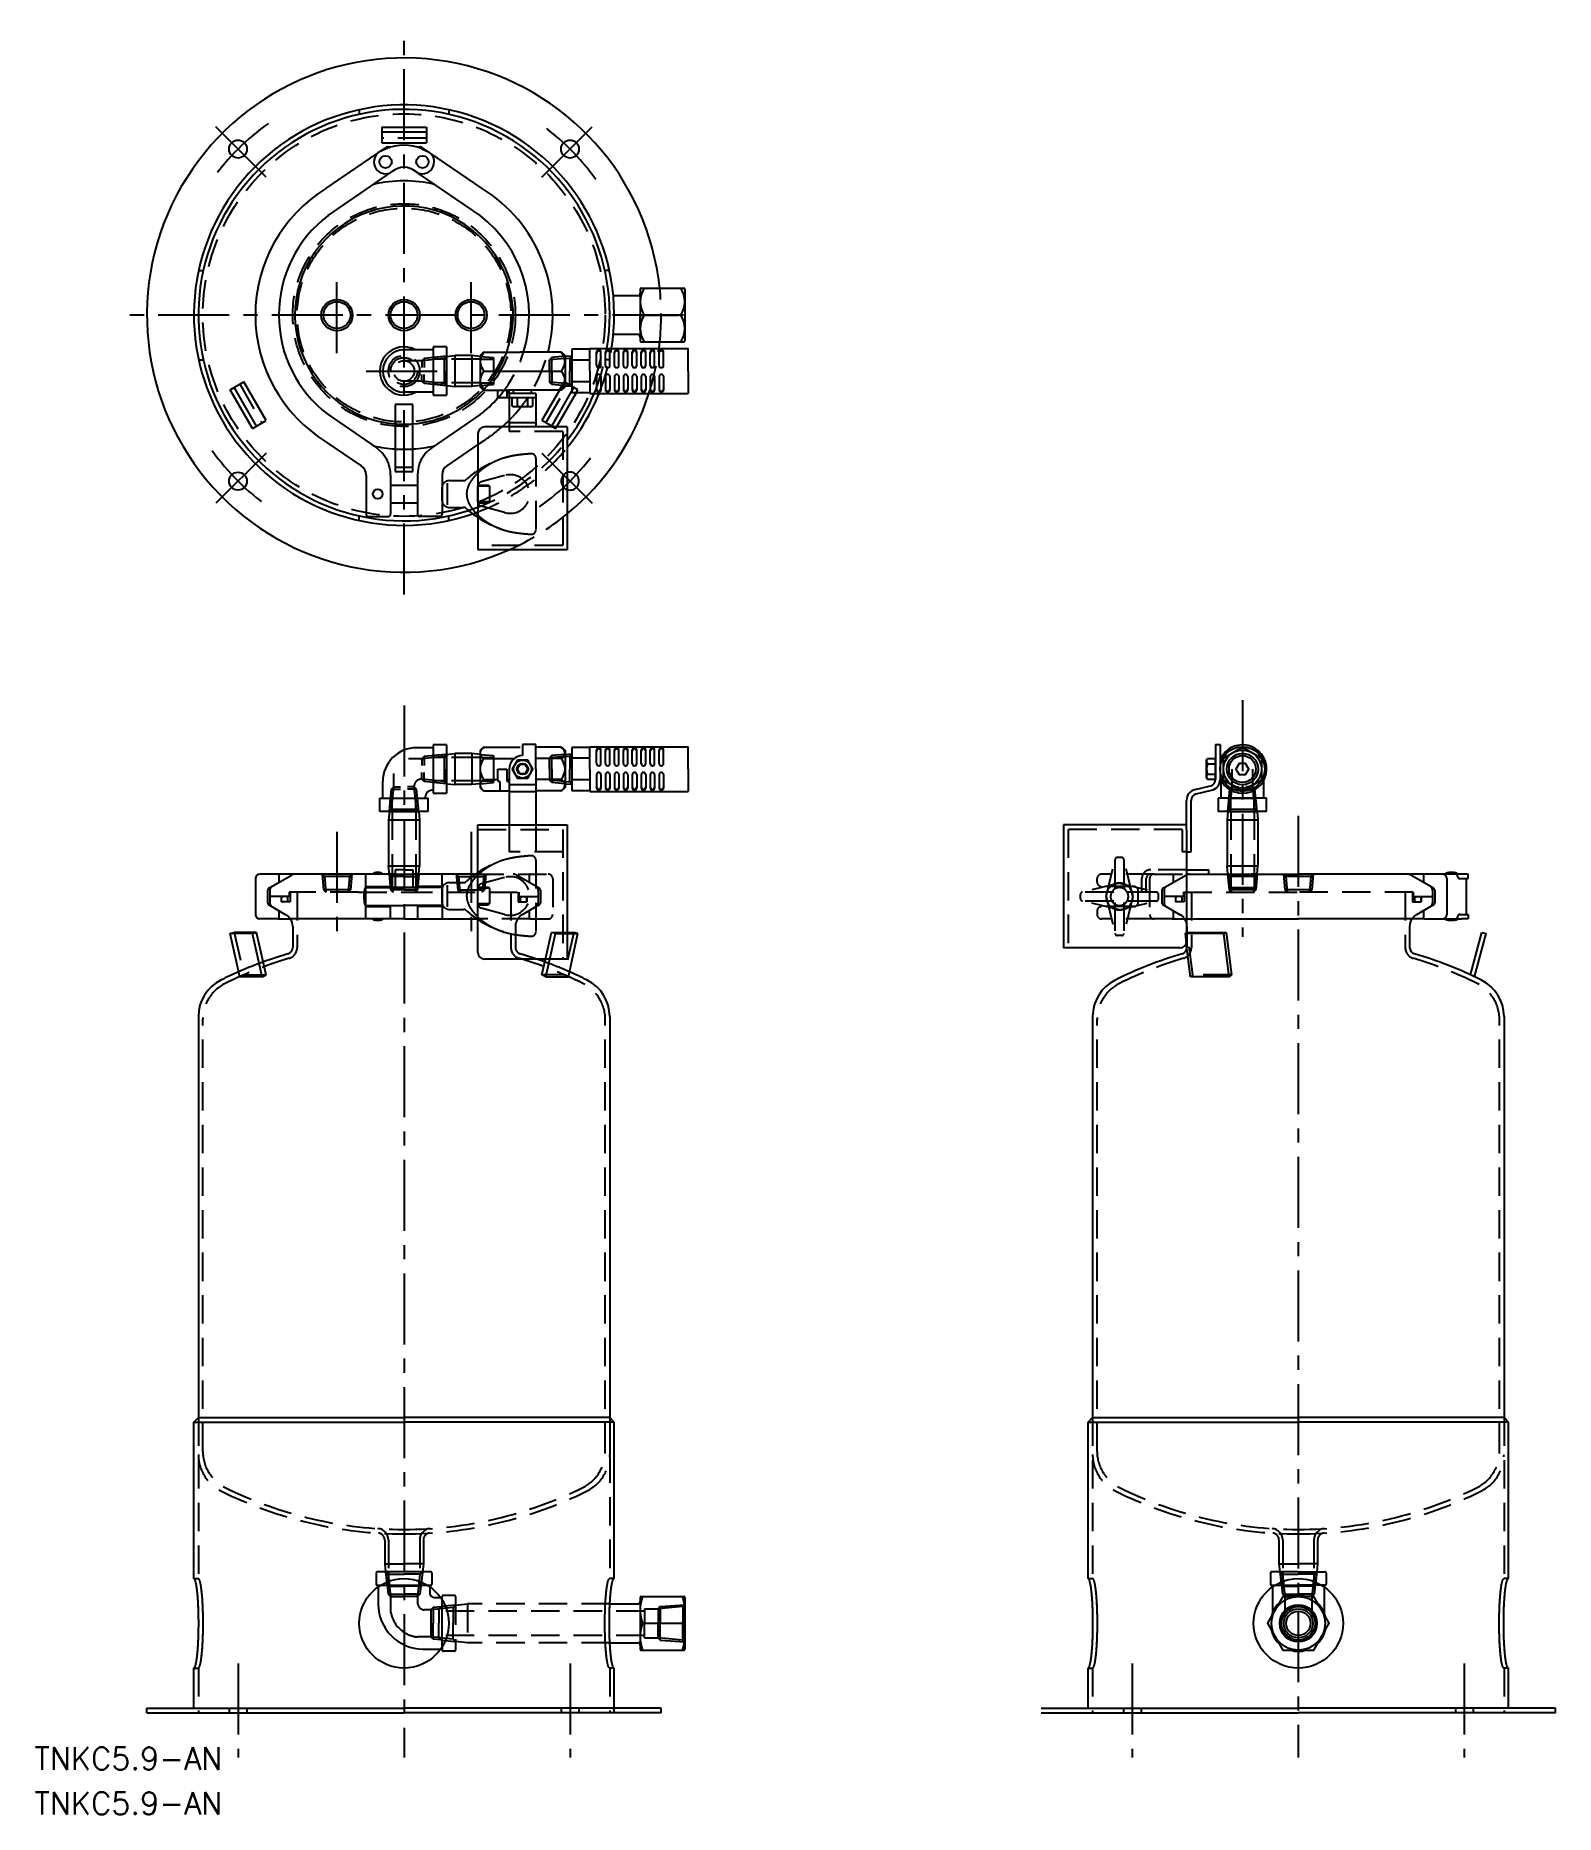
# Model space of a CAD drawing. Extents: x -165 to 515, y -670 to 125.
import ezdxf

# ---------------------------------------------------------------- set-up
doc = ezdxf.new("R2010")
doc.units = 0
doc.linetypes.add('CENTER', pattern=[50.8, 31.75, -6.35, 6.35, -6.35])
doc.linetypes.add('DASHED', pattern=[19.05, 12.7, -6.35])
doc.layers.get('0').update_dxf_attribs({"linetype": 'CONTINUOUS'})
doc.layers.add('CENTER', color=1, linetype='CENTER')
doc.styles.get("Standard").update_dxf_attribs({"font": 'txt.shx', "height": 3, "bigfont": 'bigfont.shx'})

msp = doc.modelspace()

# ---------------------------------------------------------------- texts
at = {"color": 7, "linetype": 'CONTINUOUS'}
for p in [(-165.23, -650.45), (-165.23, -670.45)]:
    msp.add_text('TNKC5.9-AN', height=10, dxfattribs=at).set_placement(p)

# ---------------------------------------------------------------- linework, layer by layer
at = {"color": 3, "linetype": 'DASHED'}
for p, q in [((-20, 91.85), (-20, 89.8)), ((20, 91.85), (20, 89.8)), ((10, 79.1), (-10, 79.1)), ((-91.85, 20), (-89.8, 20)), ((91.85, 20), (89.8, 20)), ((-91.85, -20), (-89.8, -20)), ((8.01, -20.41), (0.01, -20.41)), ((8.01, -20.41), (8, -23.43)), ((9.01, -19.41), (8.01, -20.41)), ((18.01, -19.42), (8.01, -20.41)), ((9.01, -19.41), (9, -23.43)), ((19.01, -18.43), (9.01, -19.41)), ((19, -18.44), (13, -19)), ((13, -19), (13, -31)), ((19, -19.75), (13, -19.75)), ((18.01, -19.42), (17.99, -30.57)), ((19.01, -18.43), (18.01, -19.42)), ((34, -19.75), (19, -19.75)), ((34, -18.44), (40, -19)), ((34, -19.75), (40, -19.75)), ((40, -19), (40, -31)), ((66.1, -18.91), (65.1, -19.99)), ((72, -19.42), (65.1, -19.99)), ((65.1, -24.99), (65.1, -19.99)), ((65.1, -24.99), (65.1, -19.99)), ((72, -18.42), (66.1, -18.91)), ((66.1, -24.99), (66.1, -18.91)), ((91.85, -20), (89.8, -20)), ((-73.5, -30.89), (-63.5, -48.21)), ((7.99, -29.56), (0, -29.59)), ((7.99, -29.56), (8, -26.54)), ((8.99, -30.56), (7.99, -29.56)), ((17.99, -30.57), (7.99, -29.56)), ((8.99, -30.56), (9, -26.55)), ((18.99, -31.57), (8.99, -30.56)), ((19, -30.25), (13, -30.25)), ((19, -31.55), (13, -31)), ((18.99, -31.57), (17.99, -30.57)), ((34, -30.25), (19, -30.25)), ((34, -30.25), (40, -30.25)), ((34, -31.55), (40, -31)), ((63.5, -48.21), (73.5, -30.89)), ((65.1, -24.99), (65.1, -29.99)), ((65.1, -24.99), (65.1, -29.99)), ((66.1, -31.07), (65.1, -29.99)), ((72, -30.56), (65.1, -29.99)), ((66.1, -24.99), (66.1, -31.07)), ((72, -31.56), (66.1, -31.07)), ((69.57, -33.5), (71.68, -29.84)), ((77.75, -33.34), (71.68, -29.84)), ((75.93, -32.29), (75.1, -33.72)), ((76.96, -34.7), (77.75, -33.34)), ((47, -50), (47, -52)), ((71, -52), (47, -52)), ((66.6, -50), (67.75, -50.66)), ((67.75, -50.66), (68.13, -50)), ((71, -52), (71, -103)), ((-4, -68), (4, -68)), ((59, -64), (59, -96)), ((33, -83.47), (33, -76.53)), ((38.25, -76.55), (33, -76.55)), ((33.07, -76), (37.7, -76)), ((44.93, -71.77), (34.48, -74.6)), ((37.7, -76), (38.25, -76.55)), ((38.25, -76.55), (38.25, -83.45)), ((38.25, -83.45), (33, -83.45)), ((33.07, -84), (37.7, -84)), ((44.93, -88.23), (34.48, -85.4)), ((37.7, -84), (38.25, -83.45)), ((-20, -91.85), (-20, -89.8)), ((20, -91.85), (20, -89.8)), ((71, -103), (33, -103)), ((9.06, -198.41), (2.06, -198.4)), ((8.01, -198.41), (8, -201.43)), ((9.01, -197.41), (8.01, -198.41)), ((18.01, -197.42), (8.01, -198.41)), ((9.01, -197.41), (9, -201.43)), ((19.01, -196.43), (9.01, -197.41)), ((19, -196.44), (13, -197)), ((13, -197), (13, -209)), ((19, -197.75), (13, -197.75)), ((18.01, -197.42), (17.99, -208.57)), ((19.01, -196.43), (18.01, -197.42)), ((19, -196.44), (19, -203)), ((34, -197.75), (19, -197.75)), ((34, -196.44), (40, -197)), ((34, -197.75), (40, -197.75)), ((40, -197), (40, -209)), ((66.1, -196.91), (65.1, -197.99)), ((72, -197.42), (65.1, -197.99)), ((65.1, -202.99), (65.1, -197.99)), ((65.1, -202.99), (65.1, -197.99)), ((72, -196.42), (66.1, -196.91)), ((66.1, -202.99), (66.1, -196.91)), ((-4.57, -211), (-4.57, -205.02)), ((7.99, -207.56), (8, -204.54)), ((8.99, -208.56), (9, -204.55)), ((19, -209.55), (19, -203)), ((65.1, -202.99), (65.1, -207.99)), ((65.1, -202.99), (65.1, -207.99)), ((66.1, -202.99), (66.1, -209.07)), ((370.44, -210.99), (370.45, -203)), ((379.58, -212.06), (379.6, -203)), ((-6.57, -222), (-5.57, -212)), ((-5.57, -212), (-4.57, -211)), ((-5.57, -221), (-4.57, -211)), ((-5.57, -212), (-1.56, -212)), ((-4.57, -211), (-1.56, -211)), ((4.57, -211), (1.56, -211)), ((5.57, -212), (1.56, -212)), ((4.57, -211), (4.57, -210.56)), ((5.57, -212), (4.57, -211)), ((5.57, -221), (4.57, -211)), ((6.57, -222), (5.57, -212)), ((7.99, -207.56), (7.58, -207.56)), ((17.99, -208.57), (7.99, -207.56)), ((8.99, -208.56), (7.99, -207.56)), ((18.99, -209.57), (8.99, -208.56)), ((19, -208.25), (13, -208.25)), ((19, -209.55), (13, -209)), ((18.99, -209.57), (17.99, -208.57)), ((34, -208.25), (19, -208.25)), ((34, -208.25), (40, -208.25)), ((34, -209.55), (40, -209)), ((72, -208.56), (65.1, -207.99)), ((66.1, -209.07), (65.1, -207.99)), ((72, -209.56), (66.1, -209.07)), ((368.42, -221.99), (369.44, -211.99)), ((369.42, -220.99), (370.44, -210.99)), ((369.44, -211.99), (370.44, -210.99)), ((369.44, -211.99), (373.45, -212)), ((370.44, -210.99), (373.45, -211)), ((379.58, -211.01), (376.57, -211)), ((380.58, -212.01), (376.57, -212)), ((380.57, -221.01), (379.58, -211.01)), ((380.58, -212.01), (379.58, -211.01)), ((381.57, -222.01), (380.58, -212.01)), ((-6.57, -222), (-5.57, -221)), ((-6.56, -222), (-6, -216)), ((-6, -216), (6, -216)), ((-5.57, -221), (5.57, -221)), ((-5.25, -222), (-5.25, -216)), ((-5.25, -222), (-5.25, -250)), ((5.25, -222), (5.25, -216)), ((5.25, -222), (5.25, -250)), ((6.57, -222), (5.57, -221)), ((6.56, -222), (6, -216)), ((368.42, -221.99), (369.42, -220.99)), ((368.44, -222), (369, -216)), ((369, -216), (381, -216)), ((380.57, -221.01), (369.42, -220.99)), ((369.75, -222), (369.75, -216)), ((369.75, -222), (369.75, -250)), ((380.25, -222), (380.25, -216)), ((380.25, -222), (380.25, -250)), ((381.57, -222.01), (380.57, -221.01)), ((381.56, -222), (381, -216)), ((33, -230), (71, -230)), ((47, -228), (47, -240)), ((59, -228), (59, -240)), ((71, -230), (71, -288)), ((348, -230), (297, -230)), ((297, -230), (297, -283)), ((348, -230), (348, -240)), ((71, -240), (47, -240)), ((59, -243.75), (59, -275.75)), ((314, -260), (318, -243.54)), ((318, -243.54), (318, -276.46)), ((321, -242.54), (319, -242.54)), ((322, -243.54), (322, -276.46)), ((326, -260), (322, -243.54)), ((350, -240), (348, -240)), ((-60.5, -256.29), (-50.3, -250.4)), ((-56, -250.5), (-56, -253.69)), ((-36.63, -250), (-35.63, -251)), ((-36.63, -250), (-36, -257)), ((-23.46, -251), (-36.54, -251)), ((-35.63, -251), (-35, -258)), ((-24.37, -251), (-25, -258)), ((-23.37, -250), (-24.37, -251)), ((-23.37, -250), (-24, -257)), ((-6.63, -250), (-5.63, -251)), ((-6.63, -250), (-6, -257)), ((-6.56, -250), (-6, -256)), ((0, -251), (-6.54, -251)), ((-5.63, -251), (-5, -258)), ((-5.25, -250), (-5.25, -256)), ((-4, -250), (0, -250)), ((0, -250), (4, -250)), ((0, -251), (6.54, -251)), ((5.63, -251), (5, -258)), ((5.25, -250), (5.25, -256)), ((6.63, -250), (5.63, -251)), ((6.56, -250), (6, -256)), ((6.63, -250), (6, -257)), ((23.37, -250), (24, -257)), ((23.37, -250), (24.37, -251)), ((23.46, -251), (36.54, -251)), ((24.37, -251), (25, -258)), ((31.94, -250), (64.5, -250)), ((44.93, -251.52), (34.48, -254.35)), ((35.63, -251), (35, -258)), ((36.63, -250), (35.63, -251)), ((36.63, -250), (36, -257)), ((60.5, -256.29), (50.3, -250.4)), ((56, -250.5), (56, -253.69)), ((66.5, -252), (66.5, -268)), ((320, -254), (303.54, -258)), ((310, -253.5), (310, -252)), ((335.5, -250), (312, -250)), ((320, -254), (336.46, -258)), ((330, -258), (330, -252)), ((332, -258), (332, -252)), ((333.5, -252), (333.5, -268)), ((350, -248), (334, -248)), ((335.5, -250), (350, -250)), ((339.5, -256.29), (349.7, -250.4)), ((344, -250.5), (344, -253.69)), ((368.37, -250), (369, -257)), ((368.37, -250), (369.37, -251)), ((368.44, -250), (369, -256)), ((381.54, -251), (368.46, -251)), ((369.37, -251), (370, -258)), ((369.75, -250), (369.75, -256)), ((380.63, -251), (380, -258)), ((380.25, -250), (380.25, -256)), ((381.63, -250), (380.63, -251)), ((381.63, -250), (381, -257)), ((381.56, -250), (381, -256)), ((393.37, -250), (394, -257)), ((393.37, -250), (394.37, -251)), ((406.54, -251), (393.46, -251)), ((394.37, -251), (395, -258)), ((405.63, -251), (405, -258)), ((406.63, -250), (405.63, -251)), ((406.63, -250), (406, -257)), ((460.5, -256.29), (450.3, -250.4)), ((456, -250.5), (456, -253.69)), ((-61, -257.15), (-61, -262.85)), ((-60, -257.15), (-60, -262.85)), ((-51, -260), (-60, -260)), ((-55, -260), (-55, -262.4)), ((-51, -262.4), (-55, -262.4)), ((-20.33, -258), (-51.35, -258)), ((-51.35, -258), (-51.35, -260)), ((-51, -258), (-51, -262.4)), ((-47.8, -258), (-47.8, -282.83)), ((-24, -257), (-36, -257)), ((-36, -257), (-35, -258)), ((-24, -257), (-25, -258)), ((-20.33, -258), (0, -258)), ((0, -256), (-6, -256)), ((0, -256), (-6, -256)), ((0, -257), (-6, -257)), ((-6, -257), (-5, -258)), ((0, -256), (6, -256)), ((0, -257), (6, -257)), ((0, -258), (51.35, -258)), ((6, -257), (5, -258)), ((24, -257), (25, -258)), ((24, -257), (36, -257)), ((33, -263.22), (33, -256.28)), ((38.25, -256.3), (33, -256.3)), ((33.07, -255.75), (37.7, -255.75)), ((36, -257), (35, -258)), ((37.7, -255.75), (38.25, -256.3)), ((38.25, -256.3), (38.25, -263.2)), ((47.8, -258), (47.8, -282.83)), ((51, -258), (51, -262.4)), ((51, -260), (60, -260)), ((51, -262.4), (55, -262.4)), ((51.35, -258), (51.35, -260)), ((55, -260), (55, -262.4)), ((60, -257.15), (60, -262.85)), ((61, -257.15), (61, -262.85)), ((302.54, -261), (302.54, -259)), ((336.46, -258), (303.54, -258)), ((336.46, -262), (303.54, -262)), ((320, -266), (303.54, -262)), ((326.42, -255.5), (312, -255.5)), ((314, -260), (318, -276.46)), ((320, -266), (336.46, -262)), ((326, -260), (322, -276.46)), ((328.42, -262.5), (328.42, -257.5)), ((332, -258), (330, -258)), ((337.46, -261), (337.46, -259)), ((339, -257.15), (339, -262.85)), ((340, -257.15), (340, -262.85)), ((349, -260), (340, -260)), ((345, -260), (345, -262.4)), ((349, -262.4), (345, -262.4)), ((348.65, -258), (400, -258)), ((348.65, -258), (348.65, -260)), ((349, -258), (349, -262.4)), ((352.2, -258), (352.2, -282.83)), ((369, -256), (381, -256)), ((369, -257), (370, -258)), ((381, -257), (369, -257)), ((381, -257), (380, -258)), ((394, -257), (395, -258)), ((406, -257), (394, -257)), ((451.35, -258), (400, -258)), ((406, -257), (405, -258)), ((447.8, -258), (447.8, -282.83)), ((451, -258), (451, -262.4)), ((451, -260), (460, -260)), ((451, -262.4), (455, -262.4)), ((451.35, -258), (451.35, -260)), ((455, -260), (455, -262.4)), ((460, -257.15), (460, -262.85)), ((461, -257.15), (461, -262.85)), ((-60.5, -263.71), (-52.8, -268.16)), ((-56, -266.31), (-56, -269.5)), ((56.5, -270), (32.66, -270)), ((38.25, -263.2), (33, -263.2)), ((33.07, -263.75), (37.7, -263.75)), ((44.93, -267.98), (34.48, -265.15)), ((37.7, -263.75), (38.25, -263.2)), ((60.5, -263.71), (52.8, -268.16)), ((56, -266.31), (56, -269.5)), ((56.5, -270), (64.5, -270)), ((310, -266.5), (310, -268)), ((326.42, -264.5), (312, -264.5)), ((335.5, -270), (312, -270)), ((343.5, -270), (335.5, -270)), ((339.5, -263.71), (347.2, -268.16)), ((343.5, -270), (350, -270)), ((344, -266.31), (344, -269.5)), ((460.5, -263.71), (452.8, -268.16)), ((456, -266.31), (456, -269.5)), ((-75.93, -276.04), (-71.68, -295.01)), ((49.8, -273.35), (49.8, -282.74)), ((63.25, -288), (65.93, -276.04)), ((65.23, -288), (67.75, -276.56)), ((67.75, -276.56), (65.93, -276.04)), ((65.93, -276.04), (73, -276.04)), ((67.75, -276.56), (73, -276.56)), ((75.93, -276.04), (71.68, -295.01)), ((321, -277.46), (319, -277.46)), ((349.34, -276.56), (350, -276.24)), ((349.34, -276.56), (350, -276.56)), ((349.34, -276.56), (349.88, -280.82)), ((350.2, -276.14), (350.2, -282.74)), ((352.84, -295.01), (350.39, -276.04)), ((-73.5, -295.88), (-71.68, -295.01)), ((-71.68, -295.01), (-61.68, -295.01)), ((71.68, -295.01), (61.68, -295.01)), ((73.5, -295.88), (71.68, -295.01)), ((352.84, -295.01), (351.79, -295.88)), ((370.16, -295.01), (352.84, -295.01)), ((-90, -508.12), (-90, -314.88)), ((90, -508.12), (90, -315.01)), ((310, -508.12), (310, -314.88)), ((490, -508.12), (490, -314.88)), ((-92, -493), (-92, -565)), ((308, -493), (308, -565)), ((492, -493), (492, -565)), ((92, -509.47), (92, -565)), ((-8.65, -547.64), (-8.65, -558.35)), ((-7, -547.61), (-7, -562)), ((7, -547.61), (7, -568.35)), ((8.65, -547.64), (8.65, -558.35)), ((391.35, -547.64), (391.35, -558.35)), ((393, -547.61), (393, -562)), ((407, -547.61), (407, -562)), ((408.65, -547.64), (408.65, -558.35)), ((-12.5, -562.5), (-12.5, -567.5)), ((0, -562), (-12, -562)), ((-8.65, -558.35), (-8.23, -562)), ((-8.65, -558.35), (0, -558.35)), ((-8.23, -562), (-7.5, -568.35)), ((-8.07, -562), (-7.07, -563)), ((-8.07, -562), (-7.07, -572)), ((-7.07, -563), (-6.07, -573)), ((-7.07, -563), (0, -563)), ((-7, -562), (-7, -568.35)), ((8.65, -558.35), (0, -558.35)), ((12, -562), (0, -562)), ((7.07, -563), (0, -563)), ((7.07, -563), (6.07, -573)), ((8.07, -562), (7.07, -563)), ((8.65, -558.35), (7.5, -568.35)), ((12.5, -562.5), (12.5, -567.5)), ((387.5, -562.5), (387.5, -567.5)), ((400, -562), (388, -562)), ((391.35, -558.35), (400, -558.35)), ((391.35, -558.35), (391.77, -562)), ((391.77, -562), (392.5, -568.35)), ((391.93, -562), (392.93, -572)), ((391.93, -562), (392.93, -563)), ((392.93, -563), (400, -563)), ((392.93, -563), (393.93, -573)), ((393, -562), (393, -568.35)), ((408.65, -558.35), (400, -558.35)), ((400, -562), (412, -562)), ((407.07, -563), (400, -563)), ((407.07, -563), (406.07, -573)), ((407, -562), (407, -568.35)), ((408.07, -562), (407.07, -563)), ((408.07, -562), (407.07, -572)), ((408.23, -562), (407.5, -568.35)), ((408.65, -558.35), (408.23, -562)), ((412.5, -562.5), (412.5, -567.5)), ((-94, -565), (-92, -565)), ((-12, -568), (-10.54, -568)), ((-7.5, -568.35), (0, -568.35)), ((-7.07, -572), (-6.07, -573)), ((-7.07, -572), (0, -572)), ((7.5, -568.35), (0, -568.35)), ((7.07, -572), (0, -572)), ((7.07, -572), (6.07, -573)), ((7.5, -568.35), (7.07, -572)), ((10.54, -568), (12, -568)), ((11.5, -568.64), (11.5, -568)), ((22.5, -572.5), (17.5, -572.5)), ((94, -565), (92, -565)), ((306, -565), (308, -565)), ((388, -568), (389.46, -568)), ((388.5, -568.64), (388.5, -568)), ((392.5, -568.35), (400, -568.35)), ((392.93, -572), (400, -572)), ((392.93, -572), (393.93, -573)), ((407.5, -568.35), (400, -568.35)), ((407.07, -572), (400, -572)), ((407.07, -572), (406.07, -573)), ((412, -568), (410.54, -568)), ((411.5, -568.64), (411.5, -568)), ((494, -565), (492, -565)), ((-6.07, -573), (-6.07, -579)), ((-6.07, -573), (0, -573)), ((6.07, -573), (0, -573)), ((6.07, -573), (6.07, -575.93)), ((12, -578.93), (9.07, -578.93)), ((13, -577.93), (12, -578.93)), ((22, -577.93), (12, -578.93)), ((12, -578.93), (12, -591.07)), ((16.52, -577.57), (13, -577.93)), ((13, -577.93), (13, -585)), ((13.5, -573.5), (17, -573.5)), ((16.6, -577.5), (15.61, -578.47)), ((15.61, -578.47), (15.61, -585)), ((107.61, -579.55), (15.61, -579.55)), ((23, -576.87), (16.6, -577.5)), ((17, -574.46), (17, -573)), ((23, -576.93), (22, -577.93)), ((22, -577.93), (22, -585)), ((23, -573), (23, -597)), ((23, -576.87), (28.32, -576.35)), ((92.06, -576.35), (28.32, -576.35)), ((28.32, -576.35), (28.32, -593.65)), ((107.61, -578.47), (107.61, -585)), ((107.61, -578.47), (113.61, -578.47)), ((124.73, -577.5), (113.61, -578.47)), ((114.6, -577.5), (113.61, -578.47)), ((113.61, -578.47), (113.61, -585)), ((114.6, -577.5), (125.61, -576.7)), ((114.6, -577.5), (114.6, -585)), ((125.61, -576.7), (124.73, -577.5)), ((124.73, -577.5), (124.73, -585)), ((393.94, -573), (393.94, -579)), ((406.06, -573), (406.06, -579)), ((13, -592.07), (13, -585)), ((15.61, -591.53), (15.61, -585)), ((22, -592.07), (22, -585)), ((107.61, -591.53), (107.61, -585)), ((113.61, -591.53), (113.61, -585)), ((114.6, -592.5), (114.6, -585)), ((124.73, -592.5), (124.73, -585)), ((12, -591.07), (6, -591.07)), ((8.5, -596.5), (17, -596.5)), ((13, -592.07), (12, -591.07)), ((22, -592.07), (12, -591.07)), ((16.52, -592.43), (13, -592.07)), ((107.61, -590.45), (15.61, -590.45)), ((16.6, -592.5), (15.61, -591.53)), ((16.6, -592.5), (23, -593.13)), ((17, -595.54), (17, -597)), ((23, -593.07), (22, -592.07)), ((28.32, -593.65), (23, -593.13)), ((92.06, -593.65), (28.32, -593.65)), ((107.61, -591.53), (113.61, -591.53)), ((124.73, -592.5), (113.61, -591.53)), ((114.6, -592.5), (113.61, -591.53)), ((114.6, -592.5), (125.61, -593.3)), ((125.61, -593.3), (124.73, -592.5)), ((22.5, -597.5), (17.5, -597.5)), ((-94, -605), (-92, -605)), ((-92, -605), (-92, -625)), ((92, -605), (92, -625)), ((94, -605), (92, -605)), ((306, -605), (308, -605)), ((308, -605), (308, -625)), ((492, -605), (492, -625)), ((494, -605), (492, -605)), ((-78.25, -623), (-78.25, -625)), ((-70.25, -623), (-70.25, -625)), ((70.25, -623), (70.25, -625)), ((78.25, -623), (78.25, -625)), ((321.75, -623), (321.75, -625)), ((329.75, -623), (329.75, -625)), ((470.25, -623), (470.25, -625)), ((478.25, -623), (478.25, -625))]:
    msp.add_line(p, q, dxfattribs=at)
at = {"color": 7, "linetype": 'CONTINUOUS'}
for p, q in [((-10, 84), (-10, 77)), ((-10, 84), (10, 84)), ((-10, 81.9), (10, 81.9)), ((10, 84), (10, 77)), ((-34.91, 56.6), (-8.27, 74.84)), ((-8.02, 74.33), (-11.22, 72.83)), ((-10, 77), (10, 77)), ((8.02, 74.33), (11.26, 72.8)), ((34.91, 56.6), (8.27, 74.84)), ((-34, 44.5), (-5.28, 64.16)), ((34, 44.5), (3.23, 65.56)), ((104.61, 8.65), (93.6, 8.65)), ((105.61, 11.5), (105.61, 9.65)), ((105.61, 9.65), (105.61, -9.65)), ((106.11, 12), (125.11, 12)), ((125.61, 11.5), (125.61, -11.5)), ((105.61, -6.53), (105.61, 0)), ((105.61, -6.53), (105.61, 0)), ((105.61, -6.53), (105.61, 0)), ((105.61, 0), (122.78, 0)), ((13.05, -15.51), (0, -15.51)), ((13.05, -14.17), (13.05, -35.81)), ((19, -14.18), (13.05, -14.17)), ((19, -14.18), (19, -35.81)), ((75.1, -15.3), (75.1, -25)), ((83.1, -15.3), (75.1, -15.3)), ((83.1, -25), (83.1, -15)), ((83.1, -15), (127.1, -15)), ((104.61, -8.65), (93.6, -8.65)), ((105.61, -9.65), (105.61, -11.5)), ((106.11, -12), (125.11, -12)), ((127.1, -25), (127.1, -15)), ((19, -18.44), (22.7, -18.1)), ((19, -18.44), (19, -25)), ((30.3, -18.1), (22.7, -18.1)), ((22.7, -18.1), (22.7, -31.9)), ((34, -18.44), (30.3, -18.1)), ((30.3, -18.1), (30.3, -31.9)), ((35.5, -16.5), (34, -18)), ((34, -18), (34, -32)), ((34, -18.44), (34, -31.55)), ((35.5, -16.5), (52, -16.5)), ((70.5, -16.5), (52, -16.5)), ((70.5, -16.5), (72, -18)), ((72, -18), (72, -32)), ((72, -18.42), (75.1, -18.17)), ((72, -18.42), (72, -31.57)), ((72, -19.43), (74.1, -19.25)), ((75.1, -18.17), (74.1, -19.25)), ((74.1, -19.25), (74.1, -25)), ((83.1, -20.15), (75.1, -20.15)), ((86.1, -22.5), (86.1, -16.5)), ((88.1, -22.5), (88.1, -16.5)), ((90.1, -22.5), (90.1, -16.5)), ((92.1, -22.5), (92.1, -16.5)), ((94.1, -22.5), (94.1, -16.5)), ((96.1, -22.5), (96.1, -16.5)), ((98.1, -22.5), (98.1, -16.5)), ((100.1, -22.5), (100.1, -16.5)), ((102.1, -22.5), (102.1, -16.5)), ((104.1, -22.5), (104.1, -16.5)), ((106.1, -22.5), (106.1, -16.5)), ((108.1, -22.5), (108.1, -16.5)), ((110.1, -22.5), (110.1, -16.5)), ((112.1, -22.5), (112.1, -16.5)), ((114.1, -22.5), (114.1, -16.5)), ((116.1, -22.5), (116.1, -16.5)), ((-77.75, -33.34), (-71.68, -29.84)), ((-61.68, -47.16), (-71.68, -29.84)), ((19, -31.55), (19, -25)), ((19, -31.55), (22.7, -31.9)), ((34, -31.55), (30.3, -31.9)), ((35.81, -25), (70.19, -25)), ((72, -30.57), (74.1, -30.74)), ((72, -31.57), (75.1, -31.82)), ((74.1, -30.74), (74.1, -25)), ((75.1, -31.82), (74.1, -30.74)), ((75.1, -25), (75.1, -34.7)), ((83.1, -29.85), (75.1, -29.85)), ((83.1, -25), (83.1, -35)), ((86.1, -27.5), (86.1, -33.5)), ((88.1, -27.5), (88.1, -33.5)), ((90.1, -27.5), (90.1, -33.5)), ((92.1, -27.5), (92.1, -33.5)), ((94.1, -27.5), (94.1, -33.5)), ((96.1, -27.5), (96.1, -33.5)), ((98.1, -27.5), (98.1, -33.5)), ((100.1, -27.5), (100.1, -33.5)), ((102.1, -27.5), (102.1, -33.5)), ((104.1, -27.5), (104.1, -33.5)), ((106.1, -27.5), (106.1, -33.5)), ((108.1, -27.5), (108.1, -33.5)), ((110.1, -27.5), (110.1, -33.5)), ((112.1, -27.5), (112.1, -33.5)), ((114.1, -27.5), (114.1, -33.5)), ((116.1, -27.5), (116.1, -33.5)), ((127.1, -25), (127.1, -35)), ((-67.75, -50.66), (-77.75, -33.34)), ((-65.93, -49.61), (-75.93, -32.29)), ((13.05, -34.49), (0, -34.49)), ((13.05, -35.81), (19, -35.81)), ((30.3, -31.9), (22.7, -31.9)), ((35.5, -33.5), (34, -32)), ((35.5, -33.5), (46.36, -33.5)), ((42, -37), (42, -33.5)), ((47, -37), (42, -37)), ((46, -33.5), (46, -37)), ((57.64, -33.5), (46.36, -33.5)), ((47, -35), (47, -33.5)), ((47, -35), (47, -50)), ((59, -35), (47, -35)), ((59, -37), (47, -37)), ((57.62, -37), (48.38, -37)), ((48.38, -40.64), (48.38, -37)), ((49, -35), (49, -33.5)), ((50.69, -40.64), (50.69, -37)), ((55.31, -40.64), (55.31, -37)), ((57, -35), (57, -33.5)), ((57.62, -40.64), (57.62, -37)), ((70.5, -33.5), (57.64, -33.5)), ((59, -35), (59, -50)), ((69.57, -33.5), (61.68, -47.16)), ((75.1, -33.72), (65.93, -49.61)), ((76.96, -34.7), (68.13, -50)), ((70.5, -33.5), (72, -32)), ((83.1, -34.7), (75.1, -34.7)), ((83.1, -35), (127.1, -35)), ((-67.75, -50.66), (-61.68, -47.16)), ((-34, -44.5), (-12.53, -59.2)), ((4, -40), (-4, -40)), ((-4, -40), (-4, -70)), ((4, -70), (4, -40)), ((34, -44.5), (12.53, -59.2)), ((49, -41), (48.38, -40.64)), ((57, -41), (49, -41)), ((57, -41), (57.62, -40.64)), ((66.6, -50), (61.68, -47.16)), ((33, -53), (33, -105)), ((73, -50), (36, -50)), ((47, -48), (59, -48)), ((73, -50), (73, -105)), ((-34.91, -56.6), (-19.18, -67.37)), ((33, -57.91), (19.18, -67.37)), ((33, -57.91), (34.91, -56.6)), ((-17, -71.5), (-17, -89)), ((-6, -71.58), (-6, -89)), ((-4, -70), (4, -70)), ((6, -71.58), (6, -89)), ((17, -71.5), (17, -89)), ((-6, -76), (6, -76)), ((17, -83), (17, -77)), ((19.24, -75.22), (19.24, -84.78)), ((20, -74), (26.6, -74)), ((-6, -84), (6, -84)), ((20, -86), (26.6, -86)), ((-16, -90), (-7, -90)), ((16, -90), (7, -90)), ((73, -105), (33, -105)), ((13.05, -193.49), (5.52, -193.48)), ((13.05, -192.17), (13.05, -213.81)), ((19, -192.18), (13.05, -192.17)), ((19, -192.18), (19, -213.81)), ((19, -196.44), (22.7, -196.1)), ((22.7, -196.1), (22.7, -209.9)), ((30.3, -196.1), (22.7, -196.1)), ((30.3, -196.1), (30.3, -209.9)), ((34, -196.44), (30.3, -196.1)), ((35.5, -193.25), (34, -194.75)), ((34, -194.75), (34, -211.25)), ((34, -196.44), (34, -209.55)), ((35.5, -193.25), (52, -193.25)), ((35.81, -198.3), (49.26, -198.3)), ((59, -192), (53, -192)), ((53, -192), (53, -197)), ((59, -203), (59, -192)), ((70.5, -193.25), (59, -193.25)), ((70.19, -198.3), (59, -198.3)), ((70.5, -193.25), (72, -194.75)), ((72, -194.75), (72, -211.25)), ((72, -196.42), (75.1, -196.17)), ((72, -196.42), (72, -209.57)), ((72, -197.43), (74.1, -197.25)), ((75.1, -196.17), (74.1, -197.25)), ((74.1, -197.25), (74.1, -203)), ((83.1, -193.3), (75.1, -193.3)), ((75.1, -193.3), (75.1, -203)), ((83.1, -198.15), (75.1, -198.15)), ((83.1, -193), (127.1, -193)), ((83.1, -203), (83.1, -193)), ((86.1, -200.5), (86.1, -194.5)), ((88.1, -200.5), (88.1, -194.5)), ((90.1, -200.5), (90.1, -194.5)), ((92.1, -200.5), (92.1, -194.5)), ((94.1, -200.5), (94.1, -194.5)), ((96.1, -200.5), (96.1, -194.5)), ((98.1, -200.5), (98.1, -194.5)), ((100.1, -200.5), (100.1, -194.5)), ((102.1, -200.5), (102.1, -194.5)), ((104.1, -200.5), (104.1, -194.5)), ((106.1, -200.5), (106.1, -194.5)), ((108.1, -200.5), (108.1, -194.5)), ((110.1, -200.5), (110.1, -194.5)), ((112.1, -200.5), (112.1, -194.5)), ((114.1, -200.5), (114.1, -194.5)), ((116.1, -200.5), (116.1, -194.5)), ((127.1, -203), (127.1, -193)), ((359, -198.92), (359.35, -198.3)), ((359.35, -198.3), (363, -198.3)), ((363, -192), (363, -207.61)), ((363, -192), (365, -192)), ((363, -207.54), (363, -198.3)), ((365, -192), (365, -207.61)), ((365, -198.38), (366.5, -198.38)), ((42, -203), (46, -203)), ((42, -208), (42, -203)), ((46, -203), (46, -208)), ((47, -203), (47, -228)), ((59, -203), (59, -228)), ((74.1, -208.74), (74.1, -203)), ((75.1, -203), (75.1, -212.7)), ((83.1, -203), (83.1, -213)), ((86.1, -205.5), (86.1, -211.5)), ((88.1, -205.5), (88.1, -211.5)), ((90.1, -205.5), (90.1, -211.5)), ((92.1, -205.5), (92.1, -211.5)), ((94.1, -205.5), (94.1, -211.5)), ((96.1, -205.5), (96.1, -211.5)), ((98.1, -205.5), (98.1, -211.5)), ((100.1, -205.5), (100.1, -211.5)), ((102.1, -205.5), (102.1, -211.5)), ((104.1, -205.5), (104.1, -211.5)), ((106.1, -205.5), (106.1, -211.5)), ((108.1, -205.5), (108.1, -211.5)), ((110.1, -205.5), (110.1, -211.5)), ((112.1, -205.5), (112.1, -211.5)), ((114.1, -205.5), (114.1, -211.5)), ((116.1, -205.5), (116.1, -211.5)), ((127.1, -203), (127.1, -213)), ((359, -206.92), (359, -198.92)), ((359.35, -200.61), (363, -200.61)), ((359.35, -205.23), (363, -205.23)), ((365, -206.38), (366.5, -206.38)), ((-9.5, -216.06), (-9.5, -208.48)), ((13.05, -212.49), (12.5, -212.49)), ((13.05, -213.81), (19, -213.81)), ((19, -209.55), (22.7, -209.9)), ((30.3, -209.9), (22.7, -209.9)), ((34, -209.55), (30.3, -209.9)), ((35.5, -212.75), (34, -211.25)), ((35.5, -212.75), (47, -212.75)), ((35.81, -207.69), (42, -207.69)), ((43, -212.75), (43, -209)), ((46, -207.69), (47, -207.69)), ((59, -210), (47, -210)), ((47, -213), (59, -213)), ((70.19, -207.69), (59, -207.69)), ((70.5, -212.75), (59, -212.75)), ((70.5, -212.75), (72, -211.25)), ((72, -208.57), (74.1, -208.74)), ((72, -209.57), (75.1, -209.82)), ((75.1, -209.82), (74.1, -208.74)), ((83.1, -207.85), (75.1, -207.85)), ((83.1, -212.7), (75.1, -212.7)), ((83.1, -213), (127.1, -213)), ((353.87, -212.11), (360.67, -210.54)), ((354.32, -214.05), (361.12, -212.49)), ((359, -206.92), (359.35, -207.54)), ((359.35, -207.54), (363, -207.54)), ((365.5, -216.05), (365.5, -208.2)), ((384.5, -216.05), (384.5, -208.17)), ((-10.82, -216.06), (10.82, -216.06)), ((-10.82, -222), (-10.82, -216.06)), ((10.82, -222), (-10.82, -222)), ((-6.56, -222), (-6.9, -225.7)), ((-6.56, -222), (6.56, -222)), ((6.56, -222), (6.9, -225.7)), ((9.5, -216.06), (9.5, -215.49)), ((10.82, -222), (10.82, -216.06)), ((350, -230), (350, -216.98)), ((352, -240), (352, -216.98)), ((385.82, -216.05), (364.18, -216.05)), ((364.18, -216.05), (364.18, -222)), ((385.82, -222), (364.18, -222)), ((368.44, -222), (368.1, -225.7)), ((368.44, -222), (381.56, -222)), ((381.56, -222), (381.9, -225.7)), ((385.82, -222), (385.82, -216.05)), ((-6.9, -225.7), (-6.9, -246.3)), ((-6.9, -225.7), (6.9, -225.7)), ((6.9, -225.7), (6.9, -246.3)), ((33, -285), (33, -228)), ((33, -228), (73, -228)), ((73, -228), (73, -288)), ((350, -228), (295, -228)), ((295, -228), (295, -283)), ((350, -230), (350, -280)), ((368.1, -225.7), (368.1, -246.3)), ((368.1, -225.7), (381.9, -225.7)), ((381.9, -225.7), (381.9, -246.3)), ((-6.56, -250), (-6.9, -246.3)), ((-6.9, -246.3), (6.9, -246.3)), ((6.56, -250), (6.9, -246.3)), ((350, -240), (352, -240)), ((368.44, -250), (368.1, -246.3)), ((368.1, -246.3), (381.9, -246.3)), ((381.56, -250), (381.9, -246.3)), ((-66.5, -252), (-66.5, -268)), ((-4, -250), (-64.5, -250)), ((-17.25, -250), (-17.25, -255.5)), ((-6.56, -250), (-4, -250)), ((-6.25, -250), (-6.25, -255.5)), ((-4, -248), (-4, -256)), ((0, -248), (-4, -248)), ((0, -248), (4, -248)), ((4, -248), (4, -256)), ((31.94, -250), (4, -250)), ((6.63, -250), (4, -250)), ((6, -250), (6, -255.5)), ((17, -255.5), (17, -250)), ((20, -253.75), (26.6, -253.75)), ((350, -248), (360, -248)), ((350, -250), (400, -250)), ((360, -250), (360, -248)), ((368.44, -250), (375, -250)), ((381.63, -250), (379, -250)), ((464.5, -250), (400, -250)), ((476.01, -250), (464.5, -250)), ((466.5, -252), (466.5, -268)), ((471.25, -251), (471.25, -251)), ((472.25, -252), (475.04, -252)), ((475.04, -252), (476.01, -252)), ((475.04, -252), (475.04, -268)), ((476.01, -252), (476.01, -250)), ((-17.25, -255.5), (-6.25, -255.5)), ((-17.25, -256), (0, -256)), ((-17.25, -256), (-17.25, -264)), ((-13.89, -255.5), (-13.89, -256)), ((-9.61, -255.5), (-9.61, -256)), ((17, -256), (0, -256)), ((17, -255.5), (6, -255.5)), ((17, -256), (17, -264)), ((17, -262.75), (17, -256.75)), ((19.24, -254.97), (19.24, -264.53)), ((-56.5, -270), (-64.5, -270)), ((-56.5, -270), (-50.82, -270)), ((0, -270), (-50.82, -270)), ((-17.25, -264), (0, -264)), ((-17.25, -264.5), (-17.25, -270)), ((-17.25, -264.5), (-6.25, -264.5)), ((-13.89, -264), (-13.89, -264.5)), ((-9.61, -264), (-9.61, -264.5)), ((-6.25, -264.5), (-6.25, -270)), ((17, -264), (0, -264)), ((0, -270), (32.66, -270)), ((17, -264.5), (6, -264.5)), ((6, -264.5), (6, -270)), ((17, -264.5), (17, -270)), ((20, -265.75), (26.6, -265.75)), ((350, -270), (400, -270)), ((456.5, -270), (400, -270)), ((456.5, -270), (464.5, -270)), ((464.5, -270), (473.04, -270)), ((471.25, -269), (471.25, -269)), ((472.25, -268), (475.04, -268)), ((476.01, -270), (473.04, -270)), ((475.04, -268), (476.01, -268)), ((476.01, -268), (476.01, -270)), ((-77.75, -276.56), (-75.93, -276.04)), ((-73.5, -295.88), (-77.75, -276.56)), ((-67.75, -276.56), (-77.75, -276.56)), ((-65.93, -276.04), (-75.93, -276.04)), ((-67.75, -276.56), (-65.93, -276.04)), ((-63.5, -295.88), (-67.75, -276.56)), ((-61.68, -295.01), (-65.93, -276.04)), ((-49.8, -273.35), (-49.8, -282.74)), ((73, -276.04), (75.93, -276.04)), ((73, -276.56), (77.75, -276.56)), ((73.5, -295.88), (77.75, -276.56)), ((77.75, -276.56), (75.93, -276.04)), ((350, -276.24), (350.39, -276.04)), ((366.66, -276.56), (350, -276.56)), ((350.2, -273.35), (350.2, -276.14)), ((350.39, -276.04), (367.71, -276.04)), ((366.66, -276.56), (367.71, -276.04)), ((369.11, -295.88), (366.66, -276.56)), ((367.71, -276.04), (370.16, -295.01)), ((449.8, -273.35), (449.8, -282.74)), ((477, -295.01), (482.08, -276.04)), ((478.84, -295.88), (484.01, -276.56)), ((482.08, -276.04), (484.01, -276.56)), ((347, -283), (295, -283)), ((351.79, -295.88), (349.88, -280.82)), ((73, -288), (36, -288)), ((61.68, -295.01), (63.25, -288)), ((63.5, -295.88), (65.23, -288)), ((-63.5, -295.88), (-73.5, -295.88)), ((-63.5, -295.88), (-61.68, -295.01)), ((63.5, -295.88), (61.68, -295.01)), ((63.5, -295.88), (73.5, -295.88)), ((369.11, -295.88), (351.79, -295.88)), ((370.16, -295.01), (369.11, -295.88)), ((-92, -313.66), (-92, -493)), ((92, -313.66), (92, -509.47)), ((308, -313.66), (308, -493)), ((492, -313.66), (492, -493)), ((-94, -495), (-92, -493)), ((-92, -493), (0, -493)), ((92, -493), (0, -493)), ((94, -495), (92, -493)), ((306, -495), (308, -493)), ((308, -493), (400, -493)), ((492, -493), (400, -493)), ((494, -495), (492, -493)), ((-94, -565), (-94, -495)), ((-94, -495), (0, -495)), ((94, -495), (0, -495)), ((94, -565), (94, -495)), ((306, -495), (400, -495)), ((306, -565), (306, -495)), ((494, -495), (400, -495)), ((494, -565), (494, -495)), ((-11.5, -568.64), (-11.5, -568)), ((-11.5, -568.64), (-11.5, -576.5)), ((-10.54, -568), (0, -568)), ((0, -568), (10.54, -568)), ((11.5, -568.64), (11.5, -571.5)), ((388.5, -568.64), (388.5, -580.92)), ((389.46, -568), (400, -568)), ((410.54, -568), (400, -568)), ((411.5, -568.64), (411.5, -580.92)), ((17, -595.54), (17, -574.46)), ((92.06, -576.35), (104.61, -576.35)), ((105.61, -573.5), (105.61, -596.5)), ((106.11, -573), (125.11, -573)), ((125.61, -573.5), (125.61, -596.5)), ((393.93, -573), (400, -573)), ((406.07, -573), (400, -573)), ((106.68, -585), (124.53, -585)), ((125.61, -591.53), (125.61, -585)), ((125.61, -591.53), (125.61, -585)), ((125.61, -591.53), (125.61, -585)), ((92.06, -593.65), (104.61, -593.65)), ((106.11, -597), (125.11, -597)), ((-94, -623), (-94, -605)), ((94, -625), (94, -605)), ((306, -623), (306, -605)), ((494, -623), (494, -605)), ((-115, -623), (0, -623)), ((-115, -625), (-115, -623)), ((-115, -623), (0, -623)), ((-115, -625), (0, -625)), ((92, -623), (0, -623)), ((115, -623), (0, -623)), ((115, -625), (0, -625)), ((115, -625), (115, -623)), ((285, -623), (400, -623)), ((285, -623), (400, -623)), ((285, -625), (400, -625)), ((515, -623), (400, -623)), ((515, -623), (400, -623)), ((515, -625), (400, -625)), ((515, -625), (515, -623))]:
    msp.add_line(p, q, dxfattribs=at)
for points in [[(383.5, -207.91), (375, -212.81), (366.5, -207.91), (366.5, -198.09), (375, -193.19), (383.5, -198.09)], [(50.69, -199), (48.38, -203), (50.69, -207), (55.31, -207), (57.62, -203), (55.31, -199)], [(376.44, -205.5), (377.88, -203), (376.44, -200.5), (373.55, -200.5), (372.11, -203), (373.55, -205.5)], [(393.07, -573), (386.14, -585), (393.07, -597), (406.93, -597), (413.86, -585), (406.93, -573)]]:
    msp.add_lwpolyline(points, close=True, dxfattribs=at)
at = {"color": 3}
for points in [[(56.94, -62, 0), (56.78, -62.01, 0), (56.63, -62.02, 0), (56.48, -62.04, 0), (56.33, -62.05, 0), (56.17, -62.06, 0), (56.02, -62.07, 0), (55.87, -62.08, 0), (55.72, -62.1, 0), (55.57, -62.11, 0), (55.41, -62.12, 0), (55.26, -62.13, 0), (55.11, -62.15, 0), (54.96, -62.16, 0), (54.81, -62.17, 0), (54.65, -62.18, 0), (54.5, -62.2, 0), (54.35, -62.21, 0), (54.2, -62.23, 0), (54.05, -62.24, 0), (53.89, -62.25, 0), (53.74, -62.27, 0), (53.59, -62.28, 0), (53.44, -62.3, 0), (53.28, -62.31, 0), (53.13, -62.33, 0), (52.98, -62.34, 0), (52.83, -62.36, 0), (52.67, -62.37, 0), (52.52, -62.39, 0), (52.37, -62.41, 0), (52.22, -62.42, 0), (52.07, -62.44, 0), (51.91, -62.46, 0), (51.76, -62.48, 0), (51.61, -62.5, 0), (51.46, -62.51, 0), (51.3, -62.53, 0), (51.15, -62.55, 0), (51, -62.57, 0), (50.85, -62.59, 0), (50.69, -62.62, 0), (50.54, -62.64, 0), (50.39, -62.66, 0), (50.24, -62.68, 0), (50.08, -62.7, 0), (49.93, -62.73, 0), (49.78, -62.75, 0), (49.62, -62.78, 0), (49.47, -62.8, 0), (49.32, -62.83, 0), (49.17, -62.85, 0), (49.01, -62.88, 0), (48.86, -62.91, 0), (48.71, -62.93, 0), (48.55, -62.96, 0), (48.4, -62.99, 0), (48.25, -63.02, 0), (48.09, -63.05, 0), (47.94, -63.08, 0), (47.79, -63.11, 0), (47.63, -63.15, 0), (47.48, -63.18, 0), (47.33, -63.21, 0), (47.17, -63.25, 0), (47.02, -63.28, 0), (46.87, -63.32, 0), (46.71, -63.35, 0), (46.56, -63.39, 0), (46.41, -63.43, 0), (46.25, -63.47, 0), (46.1, -63.51, 0), (45.95, -63.55, 0), (45.79, -63.59, 0), (45.64, -63.63, 0), (45.48, -63.67, 0), (45.33, -63.72, 0), (45.18, -63.76, 0), (45.02, -63.8, 0), (44.87, -63.85, 0), (44.71, -63.9, 0), (44.56, -63.95, 0), (44.41, -63.99, 0), (44.25, -64.04, 0), (44.1, -64.09, 0), (43.94, -64.15, 0), (43.79, -64.2, 0), (43.63, -64.25, 0), (43.48, -64.31, 0), (43.32, -64.36, 0), (43.17, -64.42, 0), (43.02, -64.47, 0), (42.86, -64.53, 0), (42.71, -64.59, 0), (42.55, -64.65, 0), (42.4, -64.71, 0), (42.24, -64.78, 0), (42.09, -64.84, 0), (41.93, -64.9, 0), (41.77, -64.97, 0), (41.62, -65.04, 0), (41.46, -65.1, 0), (41.31, -65.17, 0), (41.15, -65.24, 0), (41, -65.31, 0), (40.84, -65.39, 0), (40.69, -65.46, 0), (40.53, -65.53, 0), (40.38, -65.61, 0), (40.22, -65.69, 0), (40.07, -65.76, 0), (39.91, -65.84, 0), (39.76, -65.92, 0), (39.6, -66, 0), (39.45, -66.08, 0), (39.29, -66.17, 0), (39.14, -66.25, 0), (38.98, -66.33, 0), (38.83, -66.42, 0), (38.68, -66.51, 0), (38.52, -66.59, 0), (38.37, -66.68, 0), (38.22, -66.77, 0), (38.07, -66.86, 0), (37.92, -66.95, 0), (37.76, -67.04, 0), (37.61, -67.14, 0), (37.46, -67.23, 0), (37.31, -67.33, 0), (37.16, -67.42, 0), (37.02, -67.52, 0), (36.87, -67.62, 0), (36.72, -67.71, 0), (36.57, -67.81, 0), (36.42, -67.91, 0), (36.28, -68.01, 0), (36.13, -68.11, 0), (35.99, -68.22, 0), (35.84, -68.32, 0), (35.7, -68.42, 0), (35.56, -68.53, 0), (35.42, -68.63, 0), (35.27, -68.74, 0), (35.13, -68.85, 0), (34.99, -68.95, 0), (34.85, -69.06, 0), (34.72, -69.17, 0), (34.58, -69.28, 0), (34.44, -69.39, 0), (34.31, -69.5, 0), (34.17, -69.62, 0), (34.04, -69.73, 0), (33.9, -69.84, 0), (33.77, -69.96, 0), (33.64, -70.07, 0), (33.51, -70.19, 0), (33.38, -70.3, 0), (33.25, -70.42, 0), (33.13, -70.53, 0), (33, -70.65, 0)], [(33, -89.35, 0), (33.13, -89.47, 0), (33.25, -89.59, 0), (33.38, -89.7, 0), (33.51, -89.82, 0), (33.64, -89.94, 0), (33.77, -90.05, 0), (33.9, -90.16, 0), (34.04, -90.28, 0), (34.17, -90.39, 0), (34.31, -90.5, 0), (34.44, -90.61, 0), (34.58, -90.73, 0), (34.72, -90.84, 0), (34.86, -90.94, 0), (35, -91.05, 0), (35.14, -91.16, 0), (35.28, -91.27, 0), (35.42, -91.37, 0), (35.56, -91.48, 0), (35.7, -91.59, 0), (35.85, -91.69, 0), (35.99, -91.79, 0), (36.14, -91.89, 0), (36.28, -92, 0), (36.43, -92.1, 0), (36.57, -92.2, 0), (36.72, -92.3, 0), (36.87, -92.39, 0), (37.02, -92.49, 0), (37.17, -92.59, 0), (37.32, -92.68, 0), (37.47, -92.78, 0), (37.62, -92.87, 0), (37.77, -92.97, 0), (37.92, -93.06, 0), (38.07, -93.15, 0), (38.22, -93.24, 0), (38.38, -93.33, 0), (38.53, -93.42, 0), (38.68, -93.5, 0), (38.84, -93.59, 0), (38.99, -93.68, 0), (39.14, -93.76, 0), (39.3, -93.84, 0), (39.45, -93.93, 0), (39.61, -94.01, 0), (39.76, -94.09, 0), (39.92, -94.17, 0), (40.07, -94.25, 0), (40.23, -94.32, 0), (40.38, -94.4, 0), (40.54, -94.48, 0), (40.69, -94.55, 0), (40.85, -94.62, 0), (41, -94.7, 0), (41.16, -94.77, 0), (41.31, -94.84, 0), (41.47, -94.9, 0), (41.62, -94.97, 0), (41.78, -95.04, 0), (41.93, -95.1, 0), (42.09, -95.17, 0), (42.24, -95.23, 0), (42.4, -95.29, 0), (42.55, -95.36, 0), (42.71, -95.42, 0), (42.86, -95.47, 0), (43.02, -95.53, 0), (43.17, -95.59, 0), (43.33, -95.65, 0), (43.48, -95.7, 0), (43.64, -95.76, 0), (43.79, -95.81, 0), (43.95, -95.86, 0), (44.1, -95.91, 0), (44.25, -95.96, 0), (44.41, -96.01, 0), (44.56, -96.06, 0), (44.72, -96.11, 0), (44.87, -96.15, 0), (45.03, -96.2, 0), (45.18, -96.25, 0), (45.33, -96.29, 0), (45.49, -96.33, 0), (45.64, -96.38, 0), (45.8, -96.42, 0), (45.95, -96.46, 0), (46.1, -96.5, 0), (46.26, -96.54, 0), (46.41, -96.58, 0), (46.57, -96.61, 0), (46.72, -96.65, 0), (46.87, -96.69, 0), (47.03, -96.72, 0), (47.18, -96.76, 0), (47.33, -96.79, 0), (47.49, -96.83, 0), (47.64, -96.86, 0), (47.79, -96.89, 0), (47.95, -96.92, 0), (48.1, -96.95, 0), (48.25, -96.98, 0), (48.41, -97.01, 0), (48.56, -97.04, 0), (48.71, -97.07, 0), (48.87, -97.1, 0), (49.02, -97.12, 0), (49.17, -97.15, 0), (49.33, -97.18, 0), (49.48, -97.2, 0), (49.63, -97.23, 0), (49.79, -97.25, 0), (49.94, -97.27, 0), (50.09, -97.3, 0), (50.24, -97.32, 0), (50.4, -97.34, 0), (50.55, -97.37, 0), (50.7, -97.39, 0), (50.86, -97.41, 0), (51.01, -97.43, 0), (51.16, -97.45, 0), (51.31, -97.47, 0), (51.47, -97.49, 0), (51.62, -97.51, 0), (51.77, -97.52, 0), (51.93, -97.54, 0), (52.08, -97.56, 0), (52.23, -97.58, 0), (52.38, -97.59, 0), (52.54, -97.61, 0), (52.69, -97.63, 0), (52.84, -97.64, 0), (52.99, -97.66, 0), (53.15, -97.67, 0), (53.3, -97.69, 0), (53.45, -97.7, 0), (53.6, -97.72, 0), (53.76, -97.73, 0), (53.91, -97.75, 0), (54.06, -97.76, 0), (54.22, -97.78, 0), (54.37, -97.79, 0), (54.52, -97.8, 0), (54.67, -97.82, 0), (54.83, -97.83, 0), (54.98, -97.84, 0), (55.13, -97.85, 0), (55.28, -97.87, 0), (55.44, -97.88, 0), (55.59, -97.89, 0), (55.74, -97.9, 0), (55.89, -97.92, 0), (56.04, -97.93, 0), (56.2, -97.94, 0), (56.35, -97.95, 0), (56.5, -97.96, 0), (56.65, -97.98, 0), (56.81, -97.99, 0), (56.96, -98, 0)], [(56.94, -241.75, 0), (56.78, -241.76, 0), (56.63, -241.77, 0), (56.48, -241.79, 0), (56.33, -241.8, 0), (56.17, -241.81, 0), (56.02, -241.82, 0), (55.87, -241.83, 0), (55.72, -241.85, 0), (55.57, -241.86, 0), (55.41, -241.87, 0), (55.26, -241.88, 0), (55.11, -241.9, 0), (54.96, -241.91, 0), (54.81, -241.92, 0), (54.65, -241.94, 0), (54.5, -241.95, 0), (54.35, -241.96, 0), (54.2, -241.97, 0), (54.05, -241.99, 0), (53.89, -242, 0), (53.74, -242.02, 0), (53.59, -242.03, 0), (53.44, -242.05, 0), (53.28, -242.06, 0), (53.13, -242.08, 0), (52.98, -242.09, 0), (52.83, -242.11, 0), (52.67, -242.12, 0), (52.52, -242.14, 0), (52.37, -242.16, 0), (52.22, -242.17, 0), (52.07, -242.19, 0), (51.91, -242.21, 0), (51.76, -242.23, 0), (51.61, -242.25, 0), (51.46, -242.26, 0), (51.3, -242.28, 0), (51.15, -242.3, 0), (51, -242.32, 0), (50.85, -242.34, 0), (50.69, -242.37, 0), (50.54, -242.39, 0), (50.39, -242.41, 0), (50.24, -242.43, 0), (50.08, -242.45, 0), (49.93, -242.48, 0), (49.78, -242.5, 0), (49.62, -242.53, 0), (49.47, -242.55, 0), (49.32, -242.58, 0), (49.17, -242.6, 0), (49.01, -242.63, 0), (48.86, -242.66, 0), (48.71, -242.68, 0), (48.55, -242.71, 0), (48.4, -242.74, 0), (48.25, -242.77, 0), (48.09, -242.8, 0), (47.94, -242.83, 0), (47.79, -242.86, 0), (47.63, -242.9, 0), (47.48, -242.93, 0), (47.33, -242.96, 0), (47.17, -243, 0), (47.02, -243.03, 0), (46.87, -243.07, 0), (46.71, -243.1, 0), (46.56, -243.14, 0), (46.41, -243.18, 0), (46.25, -243.22, 0), (46.1, -243.26, 0), (45.95, -243.3, 0), (45.79, -243.34, 0), (45.64, -243.38, 0), (45.48, -243.42, 0), (45.33, -243.47, 0), (45.18, -243.51, 0), (45.02, -243.56, 0), (44.87, -243.6, 0), (44.71, -243.65, 0), (44.56, -243.7, 0), (44.41, -243.75, 0), (44.25, -243.79, 0), (44.1, -243.84, 0), (43.94, -243.9, 0), (43.79, -243.95, 0), (43.63, -244, 0), (43.48, -244.06, 0), (43.32, -244.11, 0), (43.17, -244.17, 0), (43.02, -244.22, 0), (42.86, -244.28, 0), (42.71, -244.34, 0), (42.55, -244.4, 0), (42.4, -244.46, 0), (42.24, -244.53, 0), (42.09, -244.59, 0), (41.93, -244.66, 0), (41.77, -244.72, 0), (41.62, -244.79, 0), (41.46, -244.85, 0), (41.31, -244.92, 0), (41.15, -244.99, 0), (41, -245.06, 0), (40.84, -245.14, 0), (40.69, -245.21, 0), (40.53, -245.28, 0), (40.38, -245.36, 0), (40.22, -245.44, 0), (40.07, -245.51, 0), (39.91, -245.59, 0), (39.76, -245.67, 0), (39.6, -245.75, 0), (39.45, -245.83, 0), (39.29, -245.92, 0), (39.14, -246, 0), (38.98, -246.09, 0), (38.83, -246.17, 0), (38.68, -246.26, 0), (38.52, -246.34, 0), (38.37, -246.43, 0), (38.22, -246.52, 0), (38.07, -246.61, 0), (37.92, -246.7, 0), (37.76, -246.79, 0), (37.61, -246.89, 0), (37.46, -246.98, 0), (37.31, -247.08, 0), (37.16, -247.17, 0), (37.02, -247.27, 0), (36.87, -247.37, 0), (36.72, -247.46, 0), (36.57, -247.56, 0), (36.42, -247.66, 0), (36.28, -247.76, 0), (36.13, -247.87, 0), (35.99, -247.97, 0), (35.84, -248.07, 0), (35.7, -248.17, 0), (35.56, -248.28, 0), (35.42, -248.38, 0), (35.27, -248.49, 0), (35.13, -248.6, 0), (34.99, -248.71, 0), (34.85, -248.81, 0), (34.72, -248.92, 0), (34.58, -249.03, 0), (34.44, -249.14, 0), (34.31, -249.25, 0), (34.17, -249.37, 0), (34.04, -249.48, 0), (33.9, -249.59, 0), (33.77, -249.71, 0), (33.64, -249.82, 0), (33.51, -249.94, 0), (33.38, -250.05, 0), (33.25, -250.17, 0), (33.13, -250.28, 0), (33, -250.4, 0)], [(33, -269.1, 0), (33.13, -269.22, 0), (33.25, -269.34, 0), (33.38, -269.45, 0), (33.51, -269.57, 0), (33.64, -269.69, 0), (33.77, -269.8, 0), (33.9, -269.92, 0), (34.04, -270.03, 0), (34.17, -270.14, 0), (34.31, -270.25, 0), (34.44, -270.37, 0), (34.58, -270.48, 0), (34.72, -270.59, 0), (34.86, -270.69, 0), (35, -270.8, 0), (35.14, -270.91, 0), (35.28, -271.02, 0), (35.42, -271.12, 0), (35.56, -271.23, 0), (35.7, -271.34, 0), (35.85, -271.44, 0), (35.99, -271.54, 0), (36.14, -271.64, 0), (36.28, -271.75, 0), (36.43, -271.85, 0), (36.57, -271.95, 0), (36.72, -272.05, 0), (36.87, -272.14, 0), (37.02, -272.24, 0), (37.17, -272.34, 0), (37.32, -272.44, 0), (37.47, -272.53, 0), (37.62, -272.62, 0), (37.77, -272.72, 0), (37.92, -272.81, 0), (38.07, -272.9, 0), (38.22, -272.99, 0), (38.38, -273.08, 0), (38.53, -273.17, 0), (38.68, -273.25, 0), (38.84, -273.34, 0), (38.99, -273.43, 0), (39.14, -273.51, 0), (39.3, -273.6, 0), (39.45, -273.68, 0), (39.61, -273.76, 0), (39.76, -273.84, 0), (39.92, -273.92, 0), (40.07, -274, 0), (40.23, -274.07, 0), (40.38, -274.15, 0), (40.54, -274.23, 0), (40.69, -274.3, 0), (40.85, -274.37, 0), (41, -274.45, 0), (41.16, -274.52, 0), (41.31, -274.59, 0), (41.47, -274.65, 0), (41.62, -274.72, 0), (41.78, -274.79, 0), (41.93, -274.86, 0), (42.09, -274.92, 0), (42.24, -274.98, 0), (42.4, -275.05, 0), (42.55, -275.11, 0), (42.71, -275.17, 0), (42.86, -275.23, 0), (43.02, -275.28, 0), (43.17, -275.34, 0), (43.33, -275.4, 0), (43.48, -275.45, 0), (43.64, -275.51, 0), (43.79, -275.56, 0), (43.95, -275.61, 0), (44.1, -275.66, 0), (44.25, -275.71, 0), (44.41, -275.76, 0), (44.56, -275.81, 0), (44.72, -275.86, 0), (44.87, -275.9, 0), (45.03, -275.95, 0), (45.18, -276, 0), (45.33, -276.04, 0), (45.49, -276.08, 0), (45.64, -276.13, 0), (45.8, -276.17, 0), (45.95, -276.21, 0), (46.1, -276.25, 0), (46.26, -276.29, 0), (46.41, -276.33, 0), (46.57, -276.36, 0), (46.72, -276.4, 0), (46.87, -276.44, 0), (47.03, -276.47, 0), (47.18, -276.51, 0), (47.33, -276.54, 0), (47.49, -276.58, 0), (47.64, -276.61, 0), (47.79, -276.64, 0), (47.95, -276.67, 0), (48.1, -276.7, 0), (48.25, -276.73, 0), (48.41, -276.76, 0), (48.56, -276.79, 0), (48.71, -276.82, 0), (48.87, -276.85, 0), (49.02, -276.87, 0), (49.17, -276.9, 0), (49.33, -276.93, 0), (49.48, -276.95, 0), (49.63, -276.98, 0), (49.79, -277, 0), (49.94, -277.02, 0), (50.09, -277.05, 0), (50.24, -277.07, 0), (50.4, -277.09, 0), (50.55, -277.12, 0), (50.7, -277.14, 0), (50.86, -277.16, 0), (51.01, -277.18, 0), (51.16, -277.2, 0), (51.31, -277.22, 0), (51.47, -277.24, 0), (51.62, -277.26, 0), (51.77, -277.27, 0), (51.93, -277.29, 0), (52.08, -277.31, 0), (52.23, -277.33, 0), (52.38, -277.35, 0), (52.54, -277.36, 0), (52.69, -277.38, 0), (52.84, -277.39, 0), (52.99, -277.41, 0), (53.15, -277.43, 0), (53.3, -277.44, 0), (53.45, -277.45, 0), (53.6, -277.47, 0), (53.76, -277.48, 0), (53.91, -277.5, 0), (54.06, -277.51, 0), (54.22, -277.53, 0), (54.37, -277.54, 0), (54.52, -277.55, 0), (54.67, -277.57, 0), (54.83, -277.58, 0), (54.98, -277.59, 0), (55.13, -277.61, 0), (55.28, -277.62, 0), (55.44, -277.63, 0), (55.59, -277.64, 0), (55.74, -277.65, 0), (55.89, -277.67, 0), (56.04, -277.68, 0), (56.2, -277.69, 0), (56.35, -277.7, 0), (56.5, -277.71, 0), (56.65, -277.73, 0), (56.81, -277.74, 0), (56.96, -277.75, 0)]]:
    msp.add_polyline3d(points, dxfattribs=at)
at = {"color": 7}
for points in [[(33, -70.65, 0), (32.89, -70.76, 0), (32.78, -70.86, 0), (32.67, -70.97, 0), (32.56, -71.08, 0), (32.45, -71.18, 0), (32.35, -71.29, 0), (32.24, -71.4, 0), (32.14, -71.51, 0), (32.03, -71.61, 0), (31.93, -71.72, 0), (31.83, -71.83, 0), (31.73, -71.94, 0), (31.63, -72.05, 0), (31.53, -72.16, 0), (31.43, -72.28, 0), (31.34, -72.39, 0), (31.24, -72.5, 0), (31.15, -72.61, 0), (31.05, -72.72, 0), (30.96, -72.84, 0), (30.87, -72.95, 0), (30.78, -73.06, 0), (30.69, -73.18, 0), (30.61, -73.29, 0), (30.52, -73.41, 0), (30.43, -73.52, 0), (30.35, -73.64, 0), (30.27, -73.75, 0), (30.19, -73.87, 0), (30.11, -73.99, 0), (30.03, -74.1, 0), (29.95, -74.22, 0), (29.87, -74.34, 0), (29.8, -74.45, 0), (29.72, -74.57, 0), (29.65, -74.69, 0), (29.58, -74.81, 0), (29.51, -74.93, 0), (29.44, -75.05, 0), (29.38, -75.16, 0), (29.31, -75.28, 0), (29.25, -75.4, 0), (29.18, -75.52, 0), (29.12, -75.64, 0), (29.06, -75.76, 0), (29.01, -75.88, 0), (28.95, -76, 0), (28.89, -76.13, 0), (28.84, -76.25, 0), (28.79, -76.37, 0), (28.74, -76.49, 0), (28.69, -76.61, 0), (28.64, -76.73, 0), (28.59, -76.85, 0), (28.55, -76.98, 0), (28.51, -77.1, 0), (28.47, -77.22, 0), (28.43, -77.34, 0), (28.39, -77.47, 0), (28.35, -77.59, 0), (28.32, -77.71, 0), (28.29, -77.83, 0), (28.25, -77.96, 0), (28.23, -78.08, 0), (28.2, -78.2, 0), (28.17, -78.33, 0), (28.15, -78.45, 0), (28.13, -78.57, 0), (28.1, -78.7, 0), (28.09, -78.82, 0), (28.07, -78.94, 0), (28.05, -79.07, 0), (28.04, -79.19, 0), (28.03, -79.32, 0), (28.02, -79.44, 0), (28.01, -79.56, 0), (28.01, -79.69, 0), (28, -79.81, 0), (28, -79.94, 0), (28, -80.06, 0), (28, -80.18, 0), (28.01, -80.31, 0), (28.01, -80.43, 0), (28.02, -80.56, 0), (28.03, -80.68, 0), (28.04, -80.8, 0), (28.05, -80.93, 0), (28.07, -81.05, 0), (28.09, -81.17, 0), (28.1, -81.3, 0), (28.13, -81.42, 0), (28.15, -81.55, 0), (28.17, -81.67, 0), (28.2, -81.79, 0), (28.23, -81.92, 0), (28.25, -82.04, 0), (28.29, -82.16, 0), (28.32, -82.29, 0), (28.35, -82.41, 0), (28.39, -82.53, 0), (28.43, -82.65, 0), (28.47, -82.78, 0), (28.51, -82.9, 0), (28.55, -83.02, 0), (28.6, -83.14, 0), (28.64, -83.26, 0), (28.69, -83.39, 0), (28.74, -83.51, 0), (28.79, -83.63, 0), (28.84, -83.75, 0), (28.89, -83.87, 0), (28.95, -83.99, 0), (29.01, -84.11, 0), (29.06, -84.23, 0), (29.12, -84.35, 0), (29.19, -84.47, 0), (29.25, -84.59, 0), (29.31, -84.71, 0), (29.38, -84.83, 0), (29.44, -84.95, 0), (29.51, -85.07, 0), (29.58, -85.19, 0), (29.65, -85.31, 0), (29.73, -85.43, 0), (29.8, -85.54, 0), (29.87, -85.66, 0), (29.95, -85.78, 0), (30.03, -85.9, 0), (30.11, -86.01, 0), (30.19, -86.13, 0), (30.27, -86.25, 0), (30.35, -86.36, 0), (30.44, -86.48, 0), (30.52, -86.59, 0), (30.61, -86.71, 0), (30.69, -86.82, 0), (30.78, -86.94, 0), (30.87, -87.05, 0), (30.96, -87.16, 0), (31.06, -87.28, 0), (31.15, -87.39, 0), (31.24, -87.5, 0), (31.34, -87.61, 0), (31.43, -87.73, 0), (31.53, -87.84, 0), (31.63, -87.95, 0), (31.73, -88.06, 0), (31.83, -88.17, 0), (31.93, -88.28, 0), (32.03, -88.39, 0), (32.14, -88.5, 0), (32.24, -88.6, 0), (32.35, -88.71, 0), (32.45, -88.82, 0), (32.56, -88.93, 0), (32.67, -89.03, 0), (32.78, -89.14, 0), (32.89, -89.25, 0), (33, -89.35, 0)], [(33, -250.4, 0), (32.89, -250.51, 0), (32.78, -250.61, 0), (32.67, -250.72, 0), (32.56, -250.83, 0), (32.45, -250.93, 0), (32.35, -251.04, 0), (32.24, -251.15, 0), (32.14, -251.26, 0), (32.03, -251.37, 0), (31.93, -251.47, 0), (31.83, -251.58, 0), (31.73, -251.69, 0), (31.63, -251.8, 0), (31.53, -251.91, 0), (31.43, -252.03, 0), (31.34, -252.14, 0), (31.24, -252.25, 0), (31.15, -252.36, 0), (31.05, -252.47, 0), (30.96, -252.59, 0), (30.87, -252.7, 0), (30.78, -252.81, 0), (30.69, -252.93, 0), (30.61, -253.04, 0), (30.52, -253.16, 0), (30.43, -253.27, 0), (30.35, -253.39, 0), (30.27, -253.5, 0), (30.19, -253.62, 0), (30.11, -253.74, 0), (30.03, -253.85, 0), (29.95, -253.97, 0), (29.87, -254.09, 0), (29.8, -254.21, 0), (29.72, -254.32, 0), (29.65, -254.44, 0), (29.58, -254.56, 0), (29.51, -254.68, 0), (29.44, -254.8, 0), (29.38, -254.91, 0), (29.31, -255.03, 0), (29.25, -255.15, 0), (29.18, -255.27, 0), (29.12, -255.39, 0), (29.06, -255.51, 0), (29.01, -255.63, 0), (28.95, -255.75, 0), (28.89, -255.88, 0), (28.84, -256, 0), (28.79, -256.12, 0), (28.74, -256.24, 0), (28.69, -256.36, 0), (28.64, -256.48, 0), (28.59, -256.61, 0), (28.55, -256.73, 0), (28.51, -256.85, 0), (28.47, -256.97, 0), (28.43, -257.09, 0), (28.39, -257.22, 0), (28.35, -257.34, 0), (28.32, -257.46, 0), (28.29, -257.58, 0), (28.25, -257.71, 0), (28.23, -257.83, 0), (28.2, -257.95, 0), (28.17, -258.08, 0), (28.15, -258.2, 0), (28.13, -258.32, 0), (28.1, -258.45, 0), (28.09, -258.57, 0), (28.07, -258.69, 0), (28.05, -258.82, 0), (28.04, -258.94, 0), (28.03, -259.07, 0), (28.02, -259.19, 0), (28.01, -259.31, 0), (28.01, -259.44, 0), (28, -259.56, 0), (28, -259.69, 0), (28, -259.81, 0), (28, -259.93, 0), (28.01, -260.06, 0), (28.01, -260.18, 0), (28.02, -260.31, 0), (28.03, -260.43, 0), (28.04, -260.55, 0), (28.05, -260.68, 0), (28.07, -260.8, 0), (28.09, -260.93, 0), (28.1, -261.05, 0), (28.13, -261.17, 0), (28.15, -261.3, 0), (28.17, -261.42, 0), (28.2, -261.54, 0), (28.23, -261.67, 0), (28.25, -261.79, 0), (28.29, -261.91, 0), (28.32, -262.04, 0), (28.35, -262.16, 0), (28.39, -262.28, 0), (28.43, -262.4, 0), (28.47, -262.53, 0), (28.51, -262.65, 0), (28.55, -262.77, 0), (28.6, -262.89, 0), (28.64, -263.01, 0), (28.69, -263.14, 0), (28.74, -263.26, 0), (28.79, -263.38, 0), (28.84, -263.5, 0), (28.89, -263.62, 0), (28.95, -263.74, 0), (29.01, -263.86, 0), (29.06, -263.99, 0), (29.12, -264.11, 0), (29.19, -264.23, 0), (29.25, -264.35, 0), (29.31, -264.46, 0), (29.38, -264.58, 0), (29.44, -264.7, 0), (29.51, -264.82, 0), (29.58, -264.94, 0), (29.65, -265.06, 0), (29.73, -265.18, 0), (29.8, -265.3, 0), (29.87, -265.41, 0), (29.95, -265.53, 0), (30.03, -265.65, 0), (30.11, -265.76, 0), (30.19, -265.88, 0), (30.27, -266, 0), (30.35, -266.11, 0), (30.44, -266.23, 0), (30.52, -266.34, 0), (30.61, -266.46, 0), (30.69, -266.57, 0), (30.78, -266.69, 0), (30.87, -266.8, 0), (30.96, -266.91, 0), (31.06, -267.03, 0), (31.15, -267.14, 0), (31.24, -267.25, 0), (31.34, -267.37, 0), (31.43, -267.48, 0), (31.53, -267.59, 0), (31.63, -267.7, 0), (31.73, -267.81, 0), (31.83, -267.92, 0), (31.93, -268.03, 0), (32.03, -268.14, 0), (32.14, -268.25, 0), (32.24, -268.36, 0), (32.35, -268.46, 0), (32.45, -268.57, 0), (32.56, -268.68, 0), (32.67, -268.78, 0), (32.78, -268.89, 0), (32.89, -269, 0), (33, -269.1, 0)]]:
    msp.add_polyline3d(points, dxfattribs=at)
at = {"color": 7, "linetype": 'CONTINUOUS'}
for points in [[(-9.61, -250, 0), (-9.61, -249.98, 0), (-9.61, -249.96, 0), (-9.62, -249.94, 0), (-9.62, -249.93, 0), (-9.63, -249.91, 0), (-9.64, -249.89, 0), (-9.64, -249.87, 0), (-9.65, -249.85, 0), (-9.66, -249.84, 0), (-9.68, -249.82, 0), (-9.69, -249.8, 0), (-9.7, -249.78, 0), (-9.72, -249.77, 0), (-9.74, -249.75, 0), (-9.76, -249.73, 0), (-9.78, -249.71, 0), (-9.8, -249.7, 0), (-9.82, -249.68, 0), (-9.84, -249.66, 0), (-9.86, -249.65, 0), (-9.89, -249.63, 0), (-9.92, -249.62, 0), (-9.94, -249.6, 0), (-9.97, -249.59, 0), (-10, -249.57, 0), (-10.03, -249.56, 0), (-10.06, -249.54, 0), (-10.1, -249.53, 0), (-10.13, -249.51, 0), (-10.17, -249.5, 0), (-10.2, -249.49, 0), (-10.24, -249.47, 0), (-10.28, -249.46, 0), (-10.31, -249.45, 0), (-10.35, -249.44, 0), (-10.39, -249.42, 0), (-10.43, -249.41, 0), (-10.48, -249.4, 0), (-10.52, -249.39, 0), (-10.56, -249.38, 0), (-10.61, -249.37, 0), (-10.65, -249.36, 0), (-10.7, -249.35, 0), (-10.74, -249.34, 0), (-10.79, -249.33, 0), (-10.84, -249.32, 0), (-10.88, -249.32, 0), (-10.93, -249.31, 0), (-10.98, -249.3, 0), (-11.03, -249.3, 0), (-11.08, -249.29, 0), (-11.13, -249.28, 0), (-11.18, -249.28, 0), (-11.23, -249.28, 0), (-11.28, -249.27, 0), (-11.33, -249.27, 0), (-11.38, -249.26, 0), (-11.44, -249.26, 0), (-11.49, -249.26, 0), (-11.54, -249.26, 0), (-11.59, -249.25, 0), (-11.65, -249.25, 0), (-11.7, -249.25, 0), (-11.75, -249.25, 0), (-11.8, -249.25, 0), (-11.85, -249.25, 0), (-11.91, -249.25, 0), (-11.96, -249.26, 0), (-12.01, -249.26, 0), (-12.06, -249.26, 0), (-12.12, -249.26, 0), (-12.17, -249.27, 0), (-12.22, -249.27, 0), (-12.27, -249.28, 0), (-12.32, -249.28, 0), (-12.37, -249.28, 0), (-12.42, -249.29, 0), (-12.47, -249.3, 0), (-12.52, -249.3, 0), (-12.57, -249.31, 0), (-12.62, -249.32, 0), (-12.66, -249.32, 0), (-12.71, -249.33, 0), (-12.76, -249.34, 0), (-12.8, -249.35, 0), (-12.85, -249.36, 0), (-12.89, -249.37, 0), (-12.94, -249.38, 0), (-12.98, -249.39, 0), (-13.02, -249.4, 0), (-13.07, -249.41, 0), (-13.11, -249.42, 0), (-13.15, -249.44, 0), (-13.19, -249.45, 0), (-13.22, -249.46, 0), (-13.26, -249.47, 0), (-13.3, -249.49, 0), (-13.33, -249.5, 0), (-13.37, -249.51, 0), (-13.4, -249.53, 0), (-13.44, -249.54, 0), (-13.47, -249.56, 0), (-13.5, -249.57, 0), (-13.53, -249.59, 0), (-13.56, -249.6, 0), (-13.58, -249.62, 0), (-13.61, -249.63, 0), (-13.64, -249.65, 0), (-13.66, -249.66, 0), (-13.68, -249.68, 0), (-13.7, -249.7, 0), (-13.72, -249.71, 0), (-13.74, -249.73, 0), (-13.76, -249.75, 0), (-13.78, -249.77, 0), (-13.8, -249.78, 0), (-13.81, -249.8, 0), (-13.82, -249.82, 0), (-13.84, -249.84, 0), (-13.85, -249.85, 0), (-13.86, -249.87, 0), (-13.86, -249.89, 0), (-13.87, -249.91, 0), (-13.88, -249.93, 0), (-13.88, -249.94, 0), (-13.88, -249.96, 0), (-13.89, -249.98, 0), (-13.89, -250, 0)], [(471.25, -250, 0), (471.25, -249.98, 0), (471.25, -249.96, 0), (471.24, -249.94, 0), (471.24, -249.93, 0), (471.23, -249.91, 0), (471.22, -249.89, 0), (471.21, -249.87, 0), (471.2, -249.85, 0), (471.18, -249.84, 0), (471.17, -249.82, 0), (471.15, -249.8, 0), (471.13, -249.78, 0), (471.11, -249.77, 0), (471.09, -249.75, 0), (471.07, -249.73, 0), (471.04, -249.71, 0), (471.01, -249.7, 0), (470.99, -249.68, 0), (470.96, -249.66, 0), (470.93, -249.65, 0), (470.89, -249.63, 0), (470.86, -249.62, 0), (470.82, -249.6, 0), (470.79, -249.59, 0), (470.75, -249.57, 0), (470.71, -249.56, 0), (470.67, -249.54, 0), (470.63, -249.53, 0), (470.58, -249.51, 0), (470.54, -249.5, 0), (470.49, -249.49, 0), (470.44, -249.47, 0), (470.4, -249.46, 0), (470.35, -249.45, 0), (470.3, -249.44, 0), (470.25, -249.42, 0), (470.19, -249.41, 0), (470.14, -249.4, 0), (470.08, -249.39, 0), (470.03, -249.38, 0), (469.97, -249.37, 0), (469.91, -249.36, 0), (469.86, -249.35, 0), (469.8, -249.34, 0), (469.74, -249.33, 0), (469.68, -249.32, 0), (469.61, -249.32, 0), (469.55, -249.31, 0), (469.49, -249.3, 0), (469.43, -249.3, 0), (469.36, -249.29, 0), (469.3, -249.28, 0), (469.23, -249.28, 0), (469.17, -249.28, 0), (469.1, -249.27, 0), (469.04, -249.27, 0), (468.97, -249.26, 0), (468.9, -249.26, 0), (468.84, -249.26, 0), (468.77, -249.26, 0), (468.7, -249.25, 0), (468.63, -249.25, 0), (468.57, -249.25, 0), (468.5, -249.25, 0), (468.43, -249.25, 0), (468.37, -249.25, 0), (468.3, -249.25, 0), (468.23, -249.26, 0), (468.16, -249.26, 0), (468.1, -249.26, 0), (468.03, -249.26, 0), (467.96, -249.27, 0), (467.9, -249.27, 0), (467.83, -249.28, 0), (467.77, -249.28, 0), (467.7, -249.28, 0), (467.64, -249.29, 0), (467.57, -249.3, 0), (467.51, -249.3, 0), (467.45, -249.31, 0), (467.39, -249.32, 0), (467.32, -249.32, 0), (467.26, -249.33, 0), (467.2, -249.34, 0), (467.14, -249.35, 0), (467.09, -249.36, 0), (467.03, -249.37, 0), (466.97, -249.38, 0), (466.92, -249.39, 0), (466.86, -249.4, 0), (466.81, -249.41, 0), (466.75, -249.42, 0), (466.7, -249.44, 0), (466.65, -249.45, 0), (466.6, -249.46, 0), (466.56, -249.47, 0), (466.51, -249.49, 0), (466.46, -249.5, 0), (466.42, -249.51, 0), (466.37, -249.53, 0), (466.33, -249.54, 0), (466.29, -249.56, 0), (466.25, -249.57, 0), (466.21, -249.59, 0), (466.18, -249.6, 0), (466.14, -249.62, 0), (466.11, -249.63, 0), (466.07, -249.65, 0), (466.04, -249.66, 0), (466.01, -249.68, 0), (465.99, -249.7, 0), (465.96, -249.71, 0), (465.93, -249.73, 0), (465.91, -249.75, 0), (465.89, -249.77, 0), (465.87, -249.78, 0), (465.85, -249.8, 0), (465.83, -249.82, 0), (465.82, -249.84, 0), (465.8, -249.85, 0), (465.79, -249.87, 0), (465.78, -249.89, 0), (465.77, -249.91, 0), (465.76, -249.93, 0), (465.76, -249.94, 0), (465.75, -249.96, 0), (465.75, -249.98, 0), (465.75, -250, 0)], [(-17.25, -256, 0), (-17.27, -256, 0), (-17.28, -256, 0), (-17.3, -256.01, 0), (-17.32, -256.02, 0), (-17.34, -256.03, 0), (-17.35, -256.04, 0), (-17.37, -256.06, 0), (-17.39, -256.08, 0), (-17.4, -256.1, 0), (-17.42, -256.12, 0), (-17.44, -256.14, 0), (-17.45, -256.17, 0), (-17.47, -256.2, 0), (-17.49, -256.23, 0), (-17.5, -256.27, 0), (-17.52, -256.31, 0), (-17.53, -256.34, 0), (-17.55, -256.38, 0), (-17.57, -256.43, 0), (-17.58, -256.47, 0), (-17.6, -256.52, 0), (-17.61, -256.57, 0), (-17.62, -256.62, 0), (-17.64, -256.67, 0), (-17.65, -256.73, 0), (-17.67, -256.79, 0), (-17.68, -256.85, 0), (-17.69, -256.91, 0), (-17.71, -256.97, 0), (-17.72, -257.04, 0), (-17.73, -257.1, 0), (-17.75, -257.17, 0), (-17.76, -257.24, 0), (-17.77, -257.31, 0), (-17.78, -257.39, 0), (-17.79, -257.46, 0), (-17.8, -257.54, 0), (-17.81, -257.62, 0), (-17.82, -257.7, 0), (-17.83, -257.78, 0), (-17.84, -257.86, 0), (-17.85, -257.94, 0), (-17.86, -258.03, 0), (-17.87, -258.12, 0), (-17.88, -258.2, 0), (-17.88, -258.29, 0), (-17.89, -258.38, 0), (-17.9, -258.47, 0), (-17.9, -258.56, 0), (-17.91, -258.65, 0), (-17.92, -258.75, 0), (-17.92, -258.84, 0), (-17.93, -258.93, 0), (-17.93, -259.03, 0), (-17.93, -259.12, 0), (-17.94, -259.22, 0), (-17.94, -259.32, 0), (-17.94, -259.41, 0), (-17.95, -259.51, 0), (-17.95, -259.61, 0), (-17.95, -259.71, 0), (-17.95, -259.8, 0), (-17.95, -259.9, 0), (-17.95, -260, 0), (-17.95, -260.1, 0), (-17.95, -260.2, 0), (-17.95, -260.29, 0), (-17.95, -260.39, 0), (-17.95, -260.49, 0), (-17.94, -260.59, 0), (-17.94, -260.68, 0), (-17.94, -260.78, 0), (-17.93, -260.88, 0), (-17.93, -260.97, 0), (-17.93, -261.07, 0), (-17.92, -261.16, 0), (-17.92, -261.25, 0), (-17.91, -261.35, 0), (-17.9, -261.44, 0), (-17.9, -261.53, 0), (-17.89, -261.62, 0), (-17.88, -261.71, 0), (-17.88, -261.8, 0), (-17.87, -261.89, 0), (-17.86, -261.97, 0), (-17.85, -262.06, 0), (-17.84, -262.14, 0), (-17.83, -262.22, 0), (-17.82, -262.3, 0), (-17.81, -262.38, 0), (-17.8, -262.46, 0), (-17.79, -262.54, 0), (-17.78, -262.61, 0), (-17.77, -262.69, 0), (-17.76, -262.76, 0), (-17.75, -262.83, 0), (-17.73, -262.9, 0), (-17.72, -262.96, 0), (-17.71, -263.03, 0), (-17.69, -263.09, 0), (-17.68, -263.15, 0), (-17.67, -263.21, 0), (-17.65, -263.27, 0), (-17.64, -263.33, 0), (-17.62, -263.38, 0), (-17.61, -263.43, 0), (-17.6, -263.48, 0), (-17.58, -263.53, 0), (-17.57, -263.57, 0), (-17.55, -263.62, 0), (-17.53, -263.66, 0), (-17.52, -263.7, 0), (-17.5, -263.73, 0), (-17.49, -263.77, 0), (-17.47, -263.8, 0), (-17.45, -263.83, 0), (-17.44, -263.86, 0), (-17.42, -263.88, 0), (-17.4, -263.9, 0), (-17.39, -263.92, 0), (-17.37, -263.94, 0), (-17.35, -263.96, 0), (-17.34, -263.97, 0), (-17.32, -263.98, 0), (-17.3, -263.99, 0), (-17.28, -264, 0), (-17.27, -264, 0), (-17.25, -264, 0)], [(-9.61, -270, 0), (-9.61, -270.02, 0), (-9.61, -270.04, 0), (-9.62, -270.06, 0), (-9.62, -270.07, 0), (-9.63, -270.09, 0), (-9.64, -270.11, 0), (-9.64, -270.13, 0), (-9.65, -270.15, 0), (-9.66, -270.16, 0), (-9.68, -270.18, 0), (-9.69, -270.2, 0), (-9.7, -270.22, 0), (-9.72, -270.23, 0), (-9.74, -270.25, 0), (-9.76, -270.27, 0), (-9.78, -270.29, 0), (-9.8, -270.3, 0), (-9.82, -270.32, 0), (-9.84, -270.34, 0), (-9.86, -270.35, 0), (-9.89, -270.37, 0), (-9.92, -270.38, 0), (-9.94, -270.4, 0), (-9.97, -270.42, 0), (-10, -270.43, 0), (-10.03, -270.44, 0), (-10.06, -270.46, 0), (-10.1, -270.47, 0), (-10.13, -270.49, 0), (-10.17, -270.5, 0), (-10.2, -270.51, 0), (-10.24, -270.53, 0), (-10.28, -270.54, 0), (-10.31, -270.55, 0), (-10.35, -270.57, 0), (-10.39, -270.58, 0), (-10.43, -270.59, 0), (-10.48, -270.6, 0), (-10.52, -270.61, 0), (-10.56, -270.62, 0), (-10.61, -270.63, 0), (-10.65, -270.64, 0), (-10.7, -270.65, 0), (-10.74, -270.66, 0), (-10.79, -270.67, 0), (-10.84, -270.68, 0), (-10.88, -270.68, 0), (-10.93, -270.69, 0), (-10.98, -270.7, 0), (-11.03, -270.7, 0), (-11.08, -270.71, 0), (-11.13, -270.71, 0), (-11.18, -270.72, 0), (-11.23, -270.73, 0), (-11.28, -270.73, 0), (-11.33, -270.73, 0), (-11.38, -270.74, 0), (-11.44, -270.74, 0), (-11.49, -270.74, 0), (-11.54, -270.74, 0), (-11.59, -270.75, 0), (-11.65, -270.75, 0), (-11.7, -270.75, 0), (-11.75, -270.75, 0), (-11.8, -270.75, 0), (-11.85, -270.75, 0), (-11.91, -270.75, 0), (-11.96, -270.74, 0), (-12.01, -270.74, 0), (-12.06, -270.74, 0), (-12.12, -270.74, 0), (-12.17, -270.73, 0), (-12.22, -270.73, 0), (-12.27, -270.73, 0), (-12.32, -270.72, 0), (-12.37, -270.71, 0), (-12.42, -270.71, 0), (-12.47, -270.7, 0), (-12.52, -270.7, 0), (-12.57, -270.69, 0), (-12.62, -270.68, 0), (-12.66, -270.68, 0), (-12.71, -270.67, 0), (-12.76, -270.66, 0), (-12.8, -270.65, 0), (-12.85, -270.64, 0), (-12.89, -270.63, 0), (-12.94, -270.62, 0), (-12.98, -270.61, 0), (-13.02, -270.6, 0), (-13.07, -270.59, 0), (-13.11, -270.58, 0), (-13.15, -270.57, 0), (-13.19, -270.55, 0), (-13.22, -270.54, 0), (-13.26, -270.53, 0), (-13.3, -270.51, 0), (-13.33, -270.5, 0), (-13.37, -270.49, 0), (-13.4, -270.47, 0), (-13.44, -270.46, 0), (-13.47, -270.44, 0), (-13.5, -270.43, 0), (-13.53, -270.42, 0), (-13.56, -270.4, 0), (-13.58, -270.38, 0), (-13.61, -270.37, 0), (-13.64, -270.35, 0), (-13.66, -270.34, 0), (-13.68, -270.32, 0), (-13.7, -270.3, 0), (-13.72, -270.29, 0), (-13.74, -270.27, 0), (-13.76, -270.25, 0), (-13.78, -270.23, 0), (-13.8, -270.22, 0), (-13.81, -270.2, 0), (-13.82, -270.18, 0), (-13.84, -270.16, 0), (-13.85, -270.15, 0), (-13.86, -270.13, 0), (-13.86, -270.11, 0), (-13.87, -270.09, 0), (-13.88, -270.07, 0), (-13.88, -270.06, 0), (-13.88, -270.04, 0), (-13.89, -270.02, 0), (-13.89, -270, 0)], [(471.25, -270, 0), (471.25, -270.02, 0), (471.25, -270.04, 0), (471.24, -270.06, 0), (471.24, -270.07, 0), (471.23, -270.09, 0), (471.22, -270.11, 0), (471.21, -270.13, 0), (471.2, -270.15, 0), (471.18, -270.16, 0), (471.17, -270.18, 0), (471.15, -270.2, 0), (471.13, -270.22, 0), (471.11, -270.23, 0), (471.09, -270.25, 0), (471.07, -270.27, 0), (471.04, -270.29, 0), (471.01, -270.3, 0), (470.99, -270.32, 0), (470.96, -270.34, 0), (470.93, -270.35, 0), (470.89, -270.37, 0), (470.86, -270.38, 0), (470.82, -270.4, 0), (470.79, -270.42, 0), (470.75, -270.43, 0), (470.71, -270.44, 0), (470.67, -270.46, 0), (470.63, -270.47, 0), (470.58, -270.49, 0), (470.54, -270.5, 0), (470.49, -270.51, 0), (470.44, -270.53, 0), (470.4, -270.54, 0), (470.35, -270.55, 0), (470.3, -270.56, 0), (470.25, -270.58, 0), (470.19, -270.59, 0), (470.14, -270.6, 0), (470.08, -270.61, 0), (470.03, -270.62, 0), (469.97, -270.63, 0), (469.91, -270.64, 0), (469.86, -270.65, 0), (469.8, -270.66, 0), (469.74, -270.67, 0), (469.68, -270.68, 0), (469.61, -270.68, 0), (469.55, -270.69, 0), (469.49, -270.7, 0), (469.43, -270.7, 0), (469.36, -270.71, 0), (469.3, -270.71, 0), (469.23, -270.72, 0), (469.17, -270.72, 0), (469.1, -270.73, 0), (469.04, -270.73, 0), (468.97, -270.74, 0), (468.9, -270.74, 0), (468.84, -270.74, 0), (468.77, -270.74, 0), (468.7, -270.75, 0), (468.63, -270.75, 0), (468.57, -270.75, 0), (468.5, -270.75, 0), (468.43, -270.75, 0), (468.37, -270.75, 0), (468.3, -270.75, 0), (468.23, -270.74, 0), (468.16, -270.74, 0), (468.1, -270.74, 0), (468.03, -270.74, 0), (467.96, -270.73, 0), (467.9, -270.73, 0), (467.83, -270.72, 0), (467.77, -270.72, 0), (467.7, -270.71, 0), (467.64, -270.71, 0), (467.57, -270.7, 0), (467.51, -270.7, 0), (467.45, -270.69, 0), (467.39, -270.68, 0), (467.32, -270.68, 0), (467.26, -270.67, 0), (467.2, -270.66, 0), (467.14, -270.65, 0), (467.09, -270.64, 0), (467.03, -270.63, 0), (466.97, -270.62, 0), (466.92, -270.61, 0), (466.86, -270.6, 0), (466.81, -270.59, 0), (466.75, -270.58, 0), (466.7, -270.56, 0), (466.65, -270.55, 0), (466.6, -270.54, 0), (466.56, -270.53, 0), (466.51, -270.51, 0), (466.46, -270.5, 0), (466.42, -270.49, 0), (466.37, -270.47, 0), (466.33, -270.46, 0), (466.29, -270.44, 0), (466.25, -270.43, 0), (466.21, -270.42, 0), (466.18, -270.4, 0), (466.14, -270.38, 0), (466.11, -270.37, 0), (466.07, -270.35, 0), (466.04, -270.34, 0), (466.01, -270.32, 0), (465.99, -270.3, 0), (465.96, -270.29, 0), (465.93, -270.27, 0), (465.91, -270.25, 0), (465.89, -270.23, 0), (465.87, -270.22, 0), (465.85, -270.2, 0), (465.83, -270.18, 0), (465.82, -270.16, 0), (465.8, -270.15, 0), (465.79, -270.13, 0), (465.78, -270.11, 0), (465.77, -270.09, 0), (465.76, -270.07, 0), (465.76, -270.06, 0), (465.75, -270.04, 0), (465.75, -270.02, 0), (465.75, -270, 0)], [(-94, -605, 0), (-93.95, -604.99, 0), (-93.89, -604.98, 0), (-93.84, -604.95, 0), (-93.79, -604.9, 0), (-93.74, -604.85, 0), (-93.68, -604.78, 0), (-93.63, -604.71, 0), (-93.58, -604.62, 0), (-93.53, -604.51, 0), (-93.48, -604.4, 0), (-93.43, -604.28, 0), (-93.38, -604.14, 0), (-93.32, -603.99, 0), (-93.27, -603.83, 0), (-93.23, -603.66, 0), (-93.18, -603.48, 0), (-93.13, -603.28, 0), (-93.08, -603.08, 0), (-93.03, -602.86, 0), (-92.99, -602.64, 0), (-92.94, -602.4, 0), (-92.89, -602.15, 0), (-92.85, -601.9, 0), (-92.8, -601.63, 0), (-92.76, -601.35, 0), (-92.72, -601.06, 0), (-92.68, -600.77, 0), (-92.63, -600.46, 0), (-92.59, -600.14, 0), (-92.55, -599.82, 0), (-92.52, -599.49, 0), (-92.48, -599.14, 0), (-92.44, -598.79, 0), (-92.41, -598.43, 0), (-92.37, -598.06, 0), (-92.34, -597.69, 0), (-92.3, -597.3, 0), (-92.27, -596.91, 0), (-92.24, -596.52, 0), (-92.21, -596.11, 0), (-92.18, -595.7, 0), (-92.15, -595.28, 0), (-92.13, -594.86, 0), (-92.1, -594.43, 0), (-92.08, -593.99, 0), (-92.05, -593.55, 0), (-92.03, -593.11, 0), (-92.01, -592.65, 0), (-91.99, -592.2, 0), (-91.97, -591.74, 0), (-91.96, -591.27, 0), (-91.94, -590.81, 0), (-91.93, -590.33, 0), (-91.91, -589.86, 0), (-91.9, -589.38, 0), (-91.89, -588.9, 0), (-91.88, -588.42, 0), (-91.87, -587.93, 0), (-91.86, -587.45, 0), (-91.86, -586.96, 0), (-91.85, -586.47, 0), (-91.85, -585.98, 0), (-91.85, -585.49, 0), (-91.85, -585, 0), (-91.85, -584.51, 0), (-91.85, -584.02, 0), (-91.85, -583.53, 0), (-91.86, -583.04, 0), (-91.86, -582.55, 0), (-91.87, -582.07, 0), (-91.88, -581.58, 0), (-91.89, -581.1, 0), (-91.9, -580.62, 0), (-91.91, -580.14, 0), (-91.93, -579.67, 0), (-91.94, -579.19, 0), (-91.96, -578.73, 0), (-91.97, -578.26, 0), (-91.99, -577.8, 0), (-92.01, -577.35, 0), (-92.03, -576.89, 0), (-92.05, -576.45, 0), (-92.08, -576.01, 0), (-92.1, -575.57, 0), (-92.13, -575.14, 0), (-92.15, -574.72, 0), (-92.18, -574.3, 0), (-92.21, -573.89, 0), (-92.24, -573.48, 0), (-92.27, -573.09, 0), (-92.3, -572.7, 0), (-92.34, -572.31, 0), (-92.37, -571.94, 0), (-92.41, -571.57, 0), (-92.44, -571.21, 0), (-92.48, -570.86, 0), (-92.52, -570.51, 0), (-92.55, -570.18, 0), (-92.59, -569.86, 0), (-92.63, -569.54, 0), (-92.68, -569.23, 0), (-92.72, -568.94, 0), (-92.76, -568.65, 0), (-92.8, -568.37, 0), (-92.85, -568.1, 0), (-92.89, -567.85, 0), (-92.94, -567.6, 0), (-92.99, -567.36, 0), (-93.03, -567.14, 0), (-93.08, -566.92, 0), (-93.13, -566.72, 0), (-93.18, -566.52, 0), (-93.23, -566.34, 0), (-93.28, -566.17, 0), (-93.33, -566.01, 0), (-93.38, -565.86, 0), (-93.43, -565.72, 0), (-93.48, -565.6, 0), (-93.53, -565.49, 0), (-93.58, -565.38, 0), (-93.63, -565.29, 0), (-93.68, -565.22, 0), (-93.74, -565.15, 0), (-93.79, -565.1, 0), (-93.84, -565.05, 0), (-93.89, -565.02, 0), (-93.95, -565.01, 0), (-94, -565, 0)], [(94, -605, 0), (93.95, -604.99, 0), (93.89, -604.98, 0), (93.84, -604.95, 0), (93.79, -604.9, 0), (93.74, -604.85, 0), (93.68, -604.78, 0), (93.63, -604.71, 0), (93.58, -604.62, 0), (93.53, -604.51, 0), (93.48, -604.4, 0), (93.43, -604.28, 0), (93.38, -604.14, 0), (93.32, -603.99, 0), (93.27, -603.83, 0), (93.23, -603.66, 0), (93.18, -603.48, 0), (93.13, -603.28, 0), (93.08, -603.08, 0), (93.03, -602.86, 0), (92.99, -602.64, 0), (92.94, -602.4, 0), (92.89, -602.15, 0), (92.85, -601.9, 0), (92.8, -601.63, 0), (92.76, -601.35, 0), (92.72, -601.06, 0), (92.68, -600.77, 0), (92.63, -600.46, 0), (92.59, -600.14, 0), (92.55, -599.82, 0), (92.52, -599.49, 0), (92.48, -599.14, 0), (92.44, -598.79, 0), (92.41, -598.43, 0), (92.37, -598.06, 0), (92.34, -597.69, 0), (92.3, -597.3, 0), (92.27, -596.91, 0), (92.24, -596.52, 0), (92.21, -596.11, 0), (92.18, -595.7, 0), (92.15, -595.28, 0), (92.13, -594.86, 0), (92.1, -594.43, 0), (92.08, -593.99, 0), (92.05, -593.55, 0), (92.03, -593.11, 0), (92.01, -592.65, 0), (91.99, -592.2, 0), (91.97, -591.74, 0), (91.96, -591.27, 0), (91.94, -590.81, 0), (91.93, -590.33, 0), (91.91, -589.86, 0), (91.9, -589.38, 0), (91.89, -588.9, 0), (91.88, -588.42, 0), (91.87, -587.93, 0), (91.86, -587.45, 0), (91.86, -586.96, 0), (91.85, -586.47, 0), (91.85, -585.98, 0), (91.85, -585.49, 0), (91.85, -585, 0), (91.85, -584.51, 0), (91.85, -584.02, 0), (91.85, -583.53, 0), (91.86, -583.04, 0), (91.86, -582.55, 0), (91.87, -582.07, 0), (91.88, -581.58, 0), (91.89, -581.1, 0), (91.9, -580.62, 0), (91.91, -580.14, 0), (91.93, -579.67, 0), (91.94, -579.19, 0), (91.96, -578.73, 0), (91.97, -578.26, 0), (91.99, -577.8, 0), (92.01, -577.35, 0), (92.03, -576.89, 0), (92.05, -576.45, 0), (92.08, -576.01, 0), (92.1, -575.57, 0), (92.13, -575.14, 0), (92.15, -574.72, 0), (92.18, -574.3, 0), (92.21, -573.89, 0), (92.24, -573.48, 0), (92.27, -573.09, 0), (92.3, -572.7, 0), (92.34, -572.31, 0), (92.37, -571.94, 0), (92.41, -571.57, 0), (92.44, -571.21, 0), (92.48, -570.86, 0), (92.52, -570.51, 0), (92.55, -570.18, 0), (92.59, -569.86, 0), (92.63, -569.54, 0), (92.68, -569.23, 0), (92.72, -568.94, 0), (92.76, -568.65, 0), (92.8, -568.37, 0), (92.85, -568.1, 0), (92.89, -567.85, 0), (92.94, -567.6, 0), (92.99, -567.36, 0), (93.03, -567.14, 0), (93.08, -566.92, 0), (93.13, -566.72, 0), (93.18, -566.52, 0), (93.23, -566.34, 0), (93.28, -566.17, 0), (93.33, -566.01, 0), (93.38, -565.86, 0), (93.43, -565.72, 0), (93.48, -565.6, 0), (93.53, -565.49, 0), (93.58, -565.38, 0), (93.63, -565.29, 0), (93.68, -565.22, 0), (93.74, -565.15, 0), (93.79, -565.1, 0), (93.84, -565.05, 0), (93.89, -565.02, 0), (93.95, -565.01, 0), (94, -565, 0)], [(306, -605, 0), (306.05, -604.99, 0), (306.11, -604.98, 0), (306.16, -604.95, 0), (306.21, -604.9, 0), (306.26, -604.85, 0), (306.32, -604.78, 0), (306.37, -604.71, 0), (306.42, -604.62, 0), (306.47, -604.51, 0), (306.52, -604.4, 0), (306.57, -604.28, 0), (306.62, -604.14, 0), (306.68, -603.99, 0), (306.73, -603.83, 0), (306.77, -603.66, 0), (306.82, -603.48, 0), (306.87, -603.28, 0), (306.92, -603.08, 0), (306.97, -602.86, 0), (307.01, -602.64, 0), (307.06, -602.4, 0), (307.11, -602.15, 0), (307.15, -601.9, 0), (307.2, -601.63, 0), (307.24, -601.35, 0), (307.28, -601.06, 0), (307.32, -600.77, 0), (307.37, -600.46, 0), (307.41, -600.14, 0), (307.44, -599.82, 0), (307.48, -599.49, 0), (307.52, -599.14, 0), (307.56, -598.79, 0), (307.6, -598.43, 0), (307.63, -598.06, 0), (307.66, -597.69, 0), (307.7, -597.3, 0), (307.73, -596.91, 0), (307.76, -596.52, 0), (307.79, -596.11, 0), (307.82, -595.7, 0), (307.85, -595.28, 0), (307.87, -594.86, 0), (307.9, -594.43, 0), (307.92, -593.99, 0), (307.95, -593.55, 0), (307.97, -593.11, 0), (307.99, -592.65, 0), (308.01, -592.2, 0), (308.03, -591.74, 0), (308.04, -591.27, 0), (308.06, -590.81, 0), (308.07, -590.33, 0), (308.09, -589.86, 0), (308.1, -589.38, 0), (308.11, -588.9, 0), (308.12, -588.42, 0), (308.13, -587.93, 0), (308.14, -587.45, 0), (308.14, -586.96, 0), (308.15, -586.47, 0), (308.15, -585.98, 0), (308.15, -585.49, 0), (308.15, -585, 0), (308.15, -584.51, 0), (308.15, -584.02, 0), (308.15, -583.53, 0), (308.14, -583.04, 0), (308.14, -582.55, 0), (308.13, -582.07, 0), (308.12, -581.58, 0), (308.11, -581.1, 0), (308.1, -580.62, 0), (308.09, -580.14, 0), (308.07, -579.67, 0), (308.06, -579.19, 0), (308.04, -578.73, 0), (308.03, -578.26, 0), (308.01, -577.8, 0), (307.99, -577.35, 0), (307.97, -576.89, 0), (307.95, -576.45, 0), (307.92, -576.01, 0), (307.9, -575.57, 0), (307.87, -575.14, 0), (307.85, -574.72, 0), (307.82, -574.3, 0), (307.79, -573.89, 0), (307.76, -573.48, 0), (307.73, -573.09, 0), (307.7, -572.7, 0), (307.66, -572.31, 0), (307.63, -571.94, 0), (307.6, -571.57, 0), (307.56, -571.21, 0), (307.52, -570.86, 0), (307.48, -570.51, 0), (307.44, -570.18, 0), (307.41, -569.86, 0), (307.37, -569.54, 0), (307.32, -569.23, 0), (307.28, -568.94, 0), (307.24, -568.65, 0), (307.2, -568.37, 0), (307.15, -568.1, 0), (307.11, -567.85, 0), (307.06, -567.6, 0), (307.01, -567.36, 0), (306.97, -567.14, 0), (306.92, -566.92, 0), (306.87, -566.72, 0), (306.82, -566.52, 0), (306.77, -566.34, 0), (306.73, -566.17, 0), (306.68, -566.01, 0), (306.62, -565.86, 0), (306.57, -565.72, 0), (306.52, -565.6, 0), (306.47, -565.49, 0), (306.42, -565.38, 0), (306.37, -565.29, 0), (306.32, -565.22, 0), (306.26, -565.15, 0), (306.21, -565.1, 0), (306.16, -565.05, 0), (306.11, -565.02, 0), (306.05, -565.01, 0), (306, -565, 0)], [(494, -605, 0), (493.95, -604.99, 0), (493.89, -604.98, 0), (493.84, -604.95, 0), (493.79, -604.9, 0), (493.74, -604.85, 0), (493.68, -604.78, 0), (493.63, -604.71, 0), (493.58, -604.62, 0), (493.53, -604.51, 0), (493.48, -604.4, 0), (493.43, -604.28, 0), (493.38, -604.14, 0), (493.32, -603.99, 0), (493.27, -603.83, 0), (493.23, -603.66, 0), (493.18, -603.48, 0), (493.13, -603.28, 0), (493.08, -603.08, 0), (493.03, -602.86, 0), (492.99, -602.64, 0), (492.94, -602.4, 0), (492.89, -602.15, 0), (492.85, -601.9, 0), (492.8, -601.63, 0), (492.76, -601.35, 0), (492.72, -601.06, 0), (492.68, -600.77, 0), (492.63, -600.46, 0), (492.59, -600.14, 0), (492.56, -599.82, 0), (492.52, -599.49, 0), (492.48, -599.14, 0), (492.44, -598.79, 0), (492.4, -598.43, 0), (492.37, -598.06, 0), (492.34, -597.69, 0), (492.3, -597.3, 0), (492.27, -596.91, 0), (492.24, -596.52, 0), (492.21, -596.11, 0), (492.18, -595.7, 0), (492.15, -595.28, 0), (492.13, -594.86, 0), (492.1, -594.43, 0), (492.08, -593.99, 0), (492.05, -593.55, 0), (492.03, -593.11, 0), (492.01, -592.65, 0), (491.99, -592.2, 0), (491.97, -591.74, 0), (491.96, -591.27, 0), (491.94, -590.81, 0), (491.93, -590.33, 0), (491.91, -589.86, 0), (491.9, -589.38, 0), (491.89, -588.9, 0), (491.88, -588.42, 0), (491.87, -587.93, 0), (491.86, -587.45, 0), (491.86, -586.96, 0), (491.85, -586.47, 0), (491.85, -585.98, 0), (491.85, -585.49, 0), (491.85, -585, 0), (491.85, -584.51, 0), (491.85, -584.02, 0), (491.85, -583.53, 0), (491.86, -583.04, 0), (491.86, -582.55, 0), (491.87, -582.07, 0), (491.88, -581.58, 0), (491.89, -581.1, 0), (491.9, -580.62, 0), (491.91, -580.14, 0), (491.93, -579.67, 0), (491.94, -579.19, 0), (491.96, -578.73, 0), (491.97, -578.26, 0), (491.99, -577.8, 0), (492.01, -577.35, 0), (492.03, -576.89, 0), (492.05, -576.45, 0), (492.08, -576.01, 0), (492.1, -575.57, 0), (492.13, -575.14, 0), (492.15, -574.72, 0), (492.18, -574.3, 0), (492.21, -573.89, 0), (492.24, -573.48, 0), (492.27, -573.09, 0), (492.3, -572.7, 0), (492.34, -572.31, 0), (492.37, -571.94, 0), (492.4, -571.57, 0), (492.44, -571.21, 0), (492.48, -570.86, 0), (492.52, -570.51, 0), (492.56, -570.18, 0), (492.59, -569.86, 0), (492.63, -569.54, 0), (492.68, -569.23, 0), (492.72, -568.94, 0), (492.76, -568.65, 0), (492.8, -568.37, 0), (492.85, -568.1, 0), (492.89, -567.85, 0), (492.94, -567.6, 0), (492.99, -567.36, 0), (493.03, -567.14, 0), (493.08, -566.92, 0), (493.13, -566.72, 0), (493.18, -566.52, 0), (493.23, -566.34, 0), (493.27, -566.17, 0), (493.32, -566.01, 0), (493.38, -565.86, 0), (493.43, -565.72, 0), (493.48, -565.6, 0), (493.53, -565.49, 0), (493.58, -565.38, 0), (493.63, -565.29, 0), (493.68, -565.22, 0), (493.74, -565.15, 0), (493.79, -565.1, 0), (493.84, -565.05, 0), (493.89, -565.02, 0), (493.95, -565.01, 0), (494, -565, 0)]]:
    msp.add_polyline3d(points, dxfattribs=at)
at = {"color": 3, "linetype": 'DASHED'}
for points in [[(-92, -605, 0), (-91.95, -604.99, 0), (-91.89, -604.98, 0), (-91.84, -604.95, 0), (-91.79, -604.9, 0), (-91.74, -604.85, 0), (-91.68, -604.78, 0), (-91.63, -604.71, 0), (-91.58, -604.62, 0), (-91.53, -604.51, 0), (-91.48, -604.4, 0), (-91.43, -604.28, 0), (-91.38, -604.14, 0), (-91.32, -603.99, 0), (-91.27, -603.83, 0), (-91.23, -603.66, 0), (-91.18, -603.48, 0), (-91.13, -603.28, 0), (-91.08, -603.08, 0), (-91.03, -602.86, 0), (-90.99, -602.64, 0), (-90.94, -602.4, 0), (-90.89, -602.15, 0), (-90.85, -601.9, 0), (-90.8, -601.63, 0), (-90.76, -601.35, 0), (-90.72, -601.06, 0), (-90.68, -600.77, 0), (-90.63, -600.46, 0), (-90.59, -600.14, 0), (-90.55, -599.82, 0), (-90.52, -599.49, 0), (-90.48, -599.14, 0), (-90.44, -598.79, 0), (-90.41, -598.43, 0), (-90.37, -598.06, 0), (-90.34, -597.69, 0), (-90.3, -597.3, 0), (-90.27, -596.91, 0), (-90.24, -596.52, 0), (-90.21, -596.11, 0), (-90.18, -595.7, 0), (-90.15, -595.28, 0), (-90.13, -594.86, 0), (-90.1, -594.43, 0), (-90.08, -593.99, 0), (-90.05, -593.55, 0), (-90.03, -593.11, 0), (-90.01, -592.65, 0), (-89.99, -592.2, 0), (-89.97, -591.74, 0), (-89.96, -591.27, 0), (-89.94, -590.81, 0), (-89.93, -590.33, 0), (-89.91, -589.86, 0), (-89.9, -589.38, 0), (-89.89, -588.9, 0), (-89.88, -588.42, 0), (-89.87, -587.93, 0), (-89.86, -587.45, 0), (-89.86, -586.96, 0), (-89.85, -586.47, 0), (-89.85, -585.98, 0), (-89.85, -585.49, 0), (-89.85, -585, 0), (-89.85, -584.51, 0), (-89.85, -584.02, 0), (-89.85, -583.53, 0), (-89.86, -583.04, 0), (-89.86, -582.55, 0), (-89.87, -582.07, 0), (-89.88, -581.58, 0), (-89.89, -581.1, 0), (-89.9, -580.62, 0), (-89.91, -580.14, 0), (-89.93, -579.67, 0), (-89.94, -579.19, 0), (-89.96, -578.73, 0), (-89.97, -578.26, 0), (-89.99, -577.8, 0), (-90.01, -577.35, 0), (-90.03, -576.89, 0), (-90.05, -576.45, 0), (-90.08, -576.01, 0), (-90.1, -575.57, 0), (-90.13, -575.14, 0), (-90.15, -574.72, 0), (-90.18, -574.3, 0), (-90.21, -573.89, 0), (-90.24, -573.48, 0), (-90.27, -573.09, 0), (-90.3, -572.7, 0), (-90.34, -572.31, 0), (-90.37, -571.94, 0), (-90.41, -571.57, 0), (-90.44, -571.21, 0), (-90.48, -570.86, 0), (-90.52, -570.51, 0), (-90.55, -570.18, 0), (-90.59, -569.86, 0), (-90.63, -569.54, 0), (-90.68, -569.23, 0), (-90.72, -568.94, 0), (-90.76, -568.65, 0), (-90.8, -568.37, 0), (-90.85, -568.1, 0), (-90.89, -567.85, 0), (-90.94, -567.6, 0), (-90.99, -567.36, 0), (-91.03, -567.14, 0), (-91.08, -566.92, 0), (-91.13, -566.72, 0), (-91.18, -566.52, 0), (-91.23, -566.34, 0), (-91.28, -566.17, 0), (-91.33, -566.01, 0), (-91.38, -565.86, 0), (-91.43, -565.72, 0), (-91.48, -565.6, 0), (-91.53, -565.49, 0), (-91.58, -565.38, 0), (-91.63, -565.29, 0), (-91.68, -565.22, 0), (-91.74, -565.15, 0), (-91.79, -565.1, 0), (-91.84, -565.05, 0), (-91.89, -565.02, 0), (-91.95, -565.01, 0), (-92, -565, 0)], [(92, -605, 0), (91.95, -604.99, 0), (91.89, -604.98, 0), (91.84, -604.95, 0), (91.79, -604.9, 0), (91.74, -604.85, 0), (91.68, -604.78, 0), (91.63, -604.71, 0), (91.58, -604.62, 0), (91.53, -604.51, 0), (91.48, -604.4, 0), (91.43, -604.28, 0), (91.38, -604.14, 0), (91.32, -603.99, 0), (91.27, -603.83, 0), (91.23, -603.66, 0), (91.18, -603.48, 0), (91.13, -603.28, 0), (91.08, -603.08, 0), (91.03, -602.86, 0), (90.99, -602.64, 0), (90.94, -602.4, 0), (90.89, -602.15, 0), (90.85, -601.9, 0), (90.8, -601.63, 0), (90.76, -601.35, 0), (90.72, -601.06, 0), (90.68, -600.77, 0), (90.63, -600.46, 0), (90.59, -600.14, 0), (90.55, -599.82, 0), (90.52, -599.49, 0), (90.48, -599.14, 0), (90.44, -598.79, 0), (90.41, -598.43, 0), (90.37, -598.06, 0), (90.34, -597.69, 0), (90.3, -597.3, 0), (90.27, -596.91, 0), (90.24, -596.52, 0), (90.21, -596.11, 0), (90.18, -595.7, 0), (90.15, -595.28, 0), (90.13, -594.86, 0), (90.1, -594.43, 0), (90.08, -593.99, 0), (90.05, -593.55, 0), (90.03, -593.11, 0), (90.01, -592.65, 0), (89.99, -592.2, 0), (89.97, -591.74, 0), (89.96, -591.27, 0), (89.94, -590.81, 0), (89.93, -590.33, 0), (89.91, -589.86, 0), (89.9, -589.38, 0), (89.89, -588.9, 0), (89.88, -588.42, 0), (89.87, -587.93, 0), (89.86, -587.45, 0), (89.86, -586.96, 0), (89.85, -586.47, 0), (89.85, -585.98, 0), (89.85, -585.49, 0), (89.85, -585, 0), (89.85, -584.51, 0), (89.85, -584.02, 0), (89.85, -583.53, 0), (89.86, -583.04, 0), (89.86, -582.55, 0), (89.87, -582.07, 0), (89.88, -581.58, 0), (89.89, -581.1, 0), (89.9, -580.62, 0), (89.91, -580.14, 0), (89.93, -579.67, 0), (89.94, -579.19, 0), (89.96, -578.73, 0), (89.97, -578.26, 0), (89.99, -577.8, 0), (90.01, -577.35, 0), (90.03, -576.89, 0), (90.05, -576.45, 0), (90.08, -576.01, 0), (90.1, -575.57, 0), (90.13, -575.14, 0), (90.15, -574.72, 0), (90.18, -574.3, 0), (90.21, -573.89, 0), (90.24, -573.48, 0), (90.27, -573.09, 0), (90.3, -572.7, 0), (90.34, -572.31, 0), (90.37, -571.94, 0), (90.41, -571.57, 0), (90.44, -571.21, 0), (90.48, -570.86, 0), (90.52, -570.51, 0), (90.55, -570.18, 0), (90.59, -569.86, 0), (90.63, -569.54, 0), (90.68, -569.23, 0), (90.72, -568.94, 0), (90.76, -568.65, 0), (90.8, -568.37, 0), (90.85, -568.1, 0), (90.89, -567.85, 0), (90.94, -567.6, 0), (90.99, -567.36, 0), (91.03, -567.14, 0), (91.08, -566.92, 0), (91.13, -566.72, 0), (91.18, -566.52, 0), (91.23, -566.34, 0), (91.28, -566.17, 0), (91.33, -566.01, 0), (91.38, -565.86, 0), (91.43, -565.72, 0), (91.48, -565.6, 0), (91.53, -565.49, 0), (91.58, -565.38, 0), (91.63, -565.29, 0), (91.68, -565.22, 0), (91.74, -565.15, 0), (91.79, -565.1, 0), (91.84, -565.05, 0), (91.89, -565.02, 0), (91.95, -565.01, 0), (92, -565, 0)], [(308, -605, 0), (308.05, -604.99, 0), (308.11, -604.98, 0), (308.16, -604.95, 0), (308.21, -604.9, 0), (308.26, -604.85, 0), (308.32, -604.78, 0), (308.37, -604.71, 0), (308.42, -604.62, 0), (308.47, -604.51, 0), (308.52, -604.4, 0), (308.57, -604.28, 0), (308.62, -604.14, 0), (308.68, -603.99, 0), (308.73, -603.83, 0), (308.77, -603.66, 0), (308.82, -603.48, 0), (308.87, -603.28, 0), (308.92, -603.08, 0), (308.97, -602.86, 0), (309.01, -602.64, 0), (309.06, -602.4, 0), (309.11, -602.15, 0), (309.15, -601.9, 0), (309.2, -601.63, 0), (309.24, -601.35, 0), (309.28, -601.06, 0), (309.32, -600.77, 0), (309.37, -600.46, 0), (309.41, -600.14, 0), (309.44, -599.82, 0), (309.48, -599.49, 0), (309.52, -599.14, 0), (309.56, -598.79, 0), (309.6, -598.43, 0), (309.63, -598.06, 0), (309.66, -597.69, 0), (309.7, -597.3, 0), (309.73, -596.91, 0), (309.76, -596.52, 0), (309.79, -596.11, 0), (309.82, -595.7, 0), (309.85, -595.28, 0), (309.87, -594.86, 0), (309.9, -594.43, 0), (309.92, -593.99, 0), (309.95, -593.55, 0), (309.97, -593.11, 0), (309.99, -592.65, 0), (310.01, -592.2, 0), (310.03, -591.74, 0), (310.04, -591.27, 0), (310.06, -590.81, 0), (310.07, -590.33, 0), (310.09, -589.86, 0), (310.1, -589.38, 0), (310.11, -588.9, 0), (310.12, -588.42, 0), (310.13, -587.93, 0), (310.14, -587.45, 0), (310.14, -586.96, 0), (310.15, -586.47, 0), (310.15, -585.98, 0), (310.15, -585.49, 0), (310.15, -585, 0), (310.15, -584.51, 0), (310.15, -584.02, 0), (310.15, -583.53, 0), (310.14, -583.04, 0), (310.14, -582.55, 0), (310.13, -582.07, 0), (310.12, -581.58, 0), (310.11, -581.1, 0), (310.1, -580.62, 0), (310.09, -580.14, 0), (310.07, -579.67, 0), (310.06, -579.19, 0), (310.04, -578.73, 0), (310.03, -578.26, 0), (310.01, -577.8, 0), (309.99, -577.35, 0), (309.97, -576.89, 0), (309.95, -576.45, 0), (309.92, -576.01, 0), (309.9, -575.57, 0), (309.87, -575.14, 0), (309.85, -574.72, 0), (309.82, -574.3, 0), (309.79, -573.89, 0), (309.76, -573.48, 0), (309.73, -573.09, 0), (309.7, -572.7, 0), (309.66, -572.31, 0), (309.63, -571.94, 0), (309.6, -571.57, 0), (309.56, -571.21, 0), (309.52, -570.86, 0), (309.48, -570.51, 0), (309.44, -570.18, 0), (309.41, -569.86, 0), (309.37, -569.54, 0), (309.32, -569.23, 0), (309.28, -568.94, 0), (309.24, -568.65, 0), (309.2, -568.37, 0), (309.15, -568.1, 0), (309.11, -567.85, 0), (309.06, -567.6, 0), (309.01, -567.36, 0), (308.97, -567.14, 0), (308.92, -566.92, 0), (308.87, -566.72, 0), (308.82, -566.52, 0), (308.77, -566.34, 0), (308.73, -566.17, 0), (308.68, -566.01, 0), (308.62, -565.86, 0), (308.57, -565.72, 0), (308.52, -565.6, 0), (308.47, -565.49, 0), (308.42, -565.38, 0), (308.37, -565.29, 0), (308.32, -565.22, 0), (308.26, -565.15, 0), (308.21, -565.1, 0), (308.16, -565.05, 0), (308.11, -565.02, 0), (308.05, -565.01, 0), (308, -565, 0)], [(492, -605, 0), (491.95, -604.99, 0), (491.89, -604.98, 0), (491.84, -604.95, 0), (491.79, -604.9, 0), (491.74, -604.85, 0), (491.68, -604.78, 0), (491.63, -604.71, 0), (491.58, -604.62, 0), (491.53, -604.51, 0), (491.48, -604.4, 0), (491.43, -604.28, 0), (491.38, -604.14, 0), (491.32, -603.99, 0), (491.27, -603.83, 0), (491.23, -603.66, 0), (491.18, -603.48, 0), (491.13, -603.28, 0), (491.08, -603.08, 0), (491.03, -602.86, 0), (490.99, -602.64, 0), (490.94, -602.4, 0), (490.89, -602.15, 0), (490.85, -601.9, 0), (490.8, -601.63, 0), (490.76, -601.35, 0), (490.72, -601.06, 0), (490.68, -600.77, 0), (490.63, -600.46, 0), (490.59, -600.14, 0), (490.56, -599.82, 0), (490.52, -599.49, 0), (490.48, -599.14, 0), (490.44, -598.79, 0), (490.4, -598.43, 0), (490.37, -598.06, 0), (490.34, -597.69, 0), (490.3, -597.3, 0), (490.27, -596.91, 0), (490.24, -596.52, 0), (490.21, -596.11, 0), (490.18, -595.7, 0), (490.15, -595.28, 0), (490.13, -594.86, 0), (490.1, -594.43, 0), (490.08, -593.99, 0), (490.05, -593.55, 0), (490.03, -593.11, 0), (490.01, -592.65, 0), (489.99, -592.2, 0), (489.97, -591.74, 0), (489.96, -591.27, 0), (489.94, -590.81, 0), (489.93, -590.33, 0), (489.91, -589.86, 0), (489.9, -589.38, 0), (489.89, -588.9, 0), (489.88, -588.42, 0), (489.87, -587.93, 0), (489.86, -587.45, 0), (489.86, -586.96, 0), (489.85, -586.47, 0), (489.85, -585.98, 0), (489.85, -585.49, 0), (489.85, -585, 0), (489.85, -584.51, 0), (489.85, -584.02, 0), (489.85, -583.53, 0), (489.86, -583.04, 0), (489.86, -582.55, 0), (489.87, -582.07, 0), (489.88, -581.58, 0), (489.89, -581.1, 0), (489.9, -580.62, 0), (489.91, -580.14, 0), (489.93, -579.67, 0), (489.94, -579.19, 0), (489.96, -578.73, 0), (489.97, -578.26, 0), (489.99, -577.8, 0), (490.01, -577.35, 0), (490.03, -576.89, 0), (490.05, -576.45, 0), (490.08, -576.01, 0), (490.1, -575.57, 0), (490.13, -575.14, 0), (490.15, -574.72, 0), (490.18, -574.3, 0), (490.21, -573.89, 0), (490.24, -573.48, 0), (490.27, -573.09, 0), (490.3, -572.7, 0), (490.34, -572.31, 0), (490.37, -571.94, 0), (490.4, -571.57, 0), (490.44, -571.21, 0), (490.48, -570.86, 0), (490.52, -570.51, 0), (490.56, -570.18, 0), (490.59, -569.86, 0), (490.63, -569.54, 0), (490.68, -569.23, 0), (490.72, -568.94, 0), (490.76, -568.65, 0), (490.8, -568.37, 0), (490.85, -568.1, 0), (490.89, -567.85, 0), (490.94, -567.6, 0), (490.99, -567.36, 0), (491.03, -567.14, 0), (491.08, -566.92, 0), (491.13, -566.72, 0), (491.18, -566.52, 0), (491.23, -566.34, 0), (491.27, -566.17, 0), (491.32, -566.01, 0), (491.38, -565.86, 0), (491.43, -565.72, 0), (491.48, -565.6, 0), (491.53, -565.49, 0), (491.58, -565.38, 0), (491.63, -565.29, 0), (491.68, -565.22, 0), (491.74, -565.15, 0), (491.79, -565.1, 0), (491.84, -565.05, 0), (491.89, -565.02, 0), (491.95, -565.01, 0), (492, -565, 0)]]:
    msp.add_polyline3d(points, dxfattribs=at)
for centre, radius in [((0, 0), 90), ((0, 0), 49.8), ((0, 0), 47.8), ((0, -25), 7), ((0, -25), 6), ((0, -25), 4.59)]:
    msp.add_circle(centre, radius, dxfattribs=at)
at = {"color": 7, "linetype": 'CONTINUOUS'}
for centre, radius in [((-74.25, 74.25), 4), ((74.25, 74.25), 4), ((-8.25, 68.5), 2.75), ((8.25, 68.5), 2.75), ((-30, 0), 7), ((-30, 0), 6), ((0, 0), 7), ((0, 0), 6), ((30, 0), 7), ((30, 0), 6), ((-74.25, -74.25), 4), ((-11.75, -80), 2.14), ((375, -203), 10), ((375, -203), 8.5), ((375, -203), 7), ((375, -203), 6), ((53, -203), 4), ((53, -203), 2.5), ((53, -203), 2.15), ((0, -585), 20), ((400, -585), 20), ((400, -585), 12), ((400, -585), 8.3), ((400, -585), 7.5), ((400, -585), 6.53), ((400, -585), 5.45)]:
    msp.add_circle(centre, radius, dxfattribs=at)
for centre, radius, start, end in [((0, 0), 115, 5.98959, 294.07549), ((0, 0), 94, 350.82027, 289.06642), ((0, 0), 92, 350.61893, 288.28094), ((-8.25, 68.5), 5.25, 124.4, 304.4), ((-7.14, 73.19), 2, 67.3335, 124.4), ((0, 56.01), 20, 66.35171, 113.64829), ((8.25, 68.5), 5.25, 235.6, 55.6), ((7.14, 73.19), 2, 55.6, 112.6665), ((0.01, 57.85), 8.24, 50.13777, 129.92411), ((0, 0), 66.5, 121.66671, 238.33329), ((0, 0), 60, 76.83979, 103.16021), ((0, 0), 66.5, 345.6221, 58.33329), ((0, 0), 48.8, 340.22332, 265.29872), ((0, 0), 56, 127.37859, 232.62141), ((0, 0), 56, 342.84993, 52.62141), ((104.61, 9.65), 1, 270, 0), ((116.67, 6), 11.07, 147.18826, 212.81174), ((106.11, 11.5), 0.5, 90, 180), ((114.54, 6), 11.07, 327.18826, 32.81174), ((125.11, 11.5), 0.5, 0, 90), ((116.67, -6), 11.07, 147.18826, 212.81174), ((114.54, -6), 11.07, 327.18826, 32.81174), ((0, -25), 10.82, 61.3057, 298.6943), ((0, -25), 9.49, 90, 270), ((87.1, -16.5), 1, 0, 180), ((91.1, -16.5), 1, 0, 180), ((95.1, -16.5), 1, 0, 180), ((99.1, -16.5), 1, 0, 180), ((103.1, -16.5), 1, 0, 180), ((104.61, -9.65), 1, 0, 90), ((106.11, -11.5), 0.5, 180, 270), ((106.11, -11.5), 0.5, 180, 270), ((107.1, -16.5), 1, 0, 180), ((111.1, -16.5), 1, 0, 180), ((0, 0), 115, 352.50729, 354.01041), ((115.1, -16.5), 1, 0, 180), ((125.11, -11.5), 0.5, 270, 0), ((39.97, -20.84), 5.88, 132.28221, 224.94697), ((0, 0), 48.8, 316.6497, 340.22332), ((66.15, -20.84), 5.8, 314.19819, 48.57263), ((87.1, -17), 1, 0, 180), ((87.1, -22.5), 1, 180, 0), ((91.1, -17), 1, 0, 180), ((91.1, -22.5), 1, 180, 0), ((95.1, -17), 1, 0, 180), ((95.1, -22.5), 1, 180, 0), ((99.1, -17), 1, 0, 180), ((99.1, -22.5), 1, 180, 0), ((103.1, -17), 1, 0, 180), ((103.1, -22.5), 1, 180, 0), ((107.1, -17), 1, 0, 180), ((107.1, -22.5), 1, 180, 0), ((111.1, -17), 1, 0, 180), ((111.1, -22.5), 1, 180, 0), ((115.1, -17), 1, 0, 180), ((115.1, -22.5), 1, 180, 0), ((39.97, -29.15), 5.88, 135.05303, 227.71779), ((66.15, -29.15), 5.8, 311.42737, 45.80181), ((87.1, -27.5), 1, 0, 180), ((91.1, -27.5), 1, 0, 180), ((95.1, -27.5), 1, 0, 180), ((99.1, -27.5), 1, 0, 180), ((103.1, -27.5), 1, 0, 180), ((107.1, -27.5), 1, 0, 180), ((111.1, -27.5), 1, 0, 180), ((115.1, -27.5), 1, 0, 180), ((0, 0), 48.8, 274.70128, 316.6497), ((0, 0), 56, 307.37859, 318.62787), ((0, 0), 115, 309.40386, 342.28316), ((0, 0), 94, 320.94993, 338.14259), ((0, 0), 92, 322.51176, 337.64207), ((87.1, -33), 1, 180, 0), ((87.1, -33.5), 1, 180, 0), ((91.1, -33), 1, 180, 0), ((91.1, -33.5), 1, 180, 0), ((95.1, -33), 1, 180, 0), ((95.1, -33.5), 1, 180, 0), ((99.1, -33), 1, 180, 0), ((99.1, -33.5), 1, 180, 0), ((103.1, -33), 1, 180, 0), ((103.1, -33.5), 1, 180, 0), ((107.1, -33), 1, 180, 0), ((107.1, -33.5), 1, 180, 0), ((111.1, -33), 1, 180, 0), ((111.1, -33.5), 1, 180, 0), ((115.1, -33), 1, 180, 0), ((115.1, -33.5), 1, 180, 0), ((0, 0), 66.5, 311.22951, 314.97247), ((49.54, -38.95), 2.04, 235.61575, 304.38425), ((53, -33.35), 7.64, 252.41205, 287.58795), ((56.46, -38.95), 2.04, 235.61575, 304.38425), ((36, -53), 3, 90, 180), ((0, 0), 60, 256.83979, 266.17745), ((-21, -71.58), 15, 0, 55.6), ((0, 0), 60, 273.82255, 283.16021), ((21, -71.58), 15, 124.4, 180), ((-22, -71.5), 5, 0, 55.6), ((22, -71.5), 5, 124.4, 180), ((57.87, -106.82), 44.83, 123.69301, 131.50575), ((74.25, -74.25), 4, 251.84716, 108.15284), ((20, -77), 3, 90, 180), ((26.6, -72), 2, 270, 321.38161), ((20, -83), 3, 180, 270), ((26.6, -88), 2, 38.61839, 90), ((57.87, -53.18), 44.83, 228.49425, 236.30699), ((-16, -89), 1, 180, 270), ((-7, -89), 1, 270, 0), ((7, -89), 1, 180, 270), ((16, -89), 1, 270, 0), ((5.5, -208.48), 15, 89.92314, 180), ((36.63, -195.8), 2.63, 103.55339, 251.78964), ((41, -203), 7, 137.88114, 222.11886), ((53, -203), 6, 90, 180), ((69.37, -195.8), 2.63, 288.21036, 76.44661), ((65, -203), 7, 317.88114, 42.11886), ((87.1, -194.5), 1, 0, 180), ((87.1, -195), 1, 0, 180), ((91.1, -194.5), 1, 0, 180), ((91.1, -195), 1, 0, 180), ((95.1, -194.5), 1, 0, 180), ((95.1, -195), 1, 0, 180), ((99.1, -194.5), 1, 0, 180), ((99.1, -195), 1, 0, 180), ((103.1, -194.5), 1, 0, 180), ((103.1, -195), 1, 0, 180), ((107.1, -194.5), 1, 0, 180), ((107.1, -195), 1, 0, 180), ((111.1, -194.5), 1, 0, 180), ((111.1, -195), 1, 0, 180), ((115.1, -194.5), 1, 0, 180), ((115.1, -195), 1, 0, 180), ((361.04, -199.46), 2.04, 145.61575, 214.38425), ((375, -203), 10.82, 202.46128, 154.6989), ((87.1, -200.5), 1, 180, 0), ((87.1, -205.5), 1, 0, 180), ((91.1, -200.5), 1, 180, 0), ((91.1, -205.5), 1, 0, 180), ((95.1, -200.5), 1, 180, 0), ((95.1, -205.5), 1, 0, 180), ((99.1, -200.5), 1, 180, 0), ((99.1, -205.5), 1, 0, 180), ((103.1, -200.5), 1, 180, 0), ((103.1, -205.5), 1, 0, 180), ((107.1, -200.5), 1, 180, 0), ((107.1, -205.5), 1, 0, 180), ((111.1, -200.5), 1, 180, 0), ((111.1, -205.5), 1, 0, 180), ((115.1, -200.5), 1, 180, 0), ((115.1, -205.5), 1, 0, 180), ((366.64, -202.92), 7.64, 162.41205, 197.58795), ((361.04, -206.38), 2.04, 145.61575, 214.38425), ((12.5, -215.49), 3, 89.92314, 180), ((36.63, -210.19), 2.63, 108.21036, 256.44661), ((42.5, -208), 0.5, 180, 270), ((42.5, -209), 0.5, 0, 90), ((46.5, -208), 0.5, 180, 270), ((46.5, -209), 0.5, 0, 90), ((69.37, -210.19), 2.63, 283.55339, 71.78964), ((87.1, -211), 1, 180, 0), ((87.1, -211.5), 1, 180, 0), ((91.1, -211), 1, 180, 0), ((91.1, -211.5), 1, 180, 0), ((95.1, -211), 1, 180, 0), ((95.1, -211.5), 1, 180, 0), ((99.1, -211), 1, 180, 0), ((99.1, -211.5), 1, 180, 0), ((103.1, -211), 1, 180, 0), ((103.1, -211.5), 1, 180, 0), ((107.1, -211), 1, 180, 0), ((107.1, -211.5), 1, 180, 0), ((111.1, -211), 1, 180, 0), ((111.1, -211.5), 1, 180, 0), ((115.1, -211), 1, 180, 0), ((115.1, -211.5), 1, 180, 0), ((355, -216.98), 5, 102.99462, 180), ((355, -216.98), 3, 102.99462, 180), ((360, -207.61), 3, 282.99462, 0), ((360, -207.61), 5, 282.99462, 0), ((-64.5, -252), 2, 90, 180), ((20, -256.75), 3, 90, 180), ((26.6, -251.75), 2, 270, 321.38161), ((57.87, -286.57), 44.83, 123.69301, 131.50575), ((464.5, -252), 2, 0, 90), ((470.25, -251), 1, 0, 90), ((472.25, -251), 1, 180, 270), ((-64.5, -268), 2, 180, 270), ((-55.8, -273.35), 6, 0, 33.97601), ((20, -262.75), 3, 180, 270), ((26.6, -267.75), 2, 38.61839, 90), ((57.87, -232.93), 44.83, 228.49425, 236.30699), ((455.8, -273.35), 6, 146.02399, 180), ((464.5, -268), 2, 270, 0), ((470.25, -269), 1, 270, 0), ((472.25, -269), 1, 90, 180), ((344.2, -273.35), 6, 360, 14.98333), ((0, -462.13), 184, 106.40069, 110.01382), ((-52.8, -282.74), 3, 286.40069, 0), ((36, -285), 3, 180, 270), ((400, -462.13), 184, 106.40069, 116.43086), ((347, -280), 3, 270, 0), ((347.2, -282.74), 3, 286.40069, 360), ((452.8, -282.74), 3, 180, 253.59931), ((400, -462.13), 184, 63.56914, 73.59931), ((0, -462.13), 184, 113.71037, 116.43086), ((0, -462.13), 184, 69.98618, 71.15092), ((0, -462.13), 184, 63.56933, 66.28963), ((-73.8, -313.66), 18.2, 116.43086, 180.00009), ((73.8, -313.66), 18.2, 0, 63.56933), ((326.2, -313.66), 18.2, 116.43086, 180.00009), ((473.8, -313.66), 18.2, 359.99991, 63.56914), ((13.5, -571.5), 2, 180, 270), ((400, -585), 12.5, 73.7398, 106.2602), ((8.5, -576.5), 20, 180, 270), ((104.61, -575.35), 1, 270, 0), ((106.11, -573.5), 0.5, 90, 180), ((122.94, -579), 17.33, 159.74384, 200.25616), ((108.28, -579), 17.33, 339.74384, 20.25616), ((125.11, -573.5), 0.5, 0, 90), ((400, -585), 12.5, 133.7398, 166.2602), ((400, -585), 12.5, 13.7398, 46.2602), ((122.94, -591), 17.33, 159.74384, 200.25616), ((108.28, -591), 17.33, 339.74384, 20.25616), ((400, -585), 12.5, 193.7398, 226.2602), ((400, -585), 12.5, 313.7398, 346.2602), ((104.61, -594.65), 1, 0, 90), ((106.11, -596.5), 0.5, 180, 270), ((125.11, -596.5), 0.5, 270, 0), ((400, -585), 12.5, 253.7398, 286.2602)]:
    msp.add_arc(centre, radius, start, end, dxfattribs=at)
at = {"color": 3, "linetype": 'DASHED'}
for centre, radius, start, end in [((0, 0), 115, 354.01041, 5.98959), ((0, 0), 92, 337.64207, 350.61893), ((0, 0), 94, 338.14259, 350.82027), ((0, 0), 115, 342.28316, 352.50729), ((0, 0), 56, 318.62787, 342.84993), ((0, 0), 66.5, 314.97247, 345.6221), ((0, 0), 48.8, 265.29872, 274.70128), ((0, 0), 66.5, 301.66671, 311.22951), ((0, 0), 60, 266.17745, 273.82255), ((0, 0), 92, 288.28094, 322.51176), ((0, 0), 94, 289.06642, 320.94993), ((57.87, -106.82), 44.83, 91.16481, 123.69301), ((57, -64), 2, 0, 91.16481), ((47.53, -80), 8.63, 252.43674, 107.56326), ((74.25, -74.25), 4, 108.15284, 251.84716), ((35, -76.53), 2, 105.13735, 180), ((35, -83.47), 2, 180, 254.86265), ((57.87, -53.18), 44.83, 236.30699, 268.83519), ((0, 0), 115, 294.07549, 309.40386), ((57, -96), 2, 268.83519, 360), ((7.57, -210.56), 3, 89.92314, 180), ((57.87, -286.57), 44.83, 91.16481, 123.69301), ((57, -243.75), 2, 0, 91.16481), ((319, -243.54), 1, 90, 180), ((321, -243.54), 1, 0, 90), ((-56.5, -250.5), 0.5, 0, 90), ((-48.8, -253), 3, 90, 120), ((35, -256.28), 2, 105.13735, 180), ((47.53, -259.75), 8.63, 252.43674, 107.56326), ((48.8, -253), 3, 60, 90), ((56.5, -250.5), 0.5, 90, 180), ((64.5, -252), 2, 0, 90), ((312, -252), 2, 90, 180), ((312, -253.5), 2, 180, 270), ((320, -260), 6, 109.47122, 250.52878), ((320, -260), 6, 19.47122, 160.52878), ((320, -260), 6, 289.47122, 70.52878), ((334, -252), 4, 90, 180), ((334, -252), 2, 90, 180), ((335.5, -252), 2, 90, 180), ((343.5, -250.5), 0.5, 0, 90), ((351.2, -253), 3, 90, 120), ((448.8, -253), 3, 60, 90), ((456.5, -250.5), 0.5, 90, 180), ((-60, -257.15), 1, 120, 180), ((-58, -257.15), 2, 120, 180), ((-53.45, -261.2), 1.55, 129.26803, 230.73197), ((-53.45, -261.2), 1.55, 309.26803, 50.73197), ((53.45, -261.2), 1.55, 129.26803, 230.73197), ((53.45, -261.2), 1.55, 309.26803, 50.73197), ((58, -257.15), 2, 0, 60), ((60, -257.15), 1, 0, 60), ((303.54, -259), 1, 90, 180), ((303.54, -261), 1, 180, 270), ((320, -260), 6, 199.47122, 340.52878), ((320, -260), 4, 120, 240), ((320, -260), 4, 30, 150), ((320, -260), 4, 210, 330), ((320, -260), 4, 300, 60), ((326.42, -257.5), 2, 0, 90), ((336.46, -259), 1, 0, 90), ((336.46, -261), 1, 270, 0), ((340, -257.15), 1, 120, 180), ((342, -257.15), 2, 120, 180), ((346.55, -261.2), 1.55, 129.26803, 230.73197), ((346.55, -261.2), 1.55, 309.26803, 50.73197), ((453.45, -261.2), 1.55, 129.26803, 230.73197), ((453.45, -261.2), 1.55, 309.26803, 50.73197), ((458, -257.15), 2, 0, 60), ((460, -257.15), 1, 0, 60), ((-60, -262.85), 1, 180, 240), ((-58, -262.85), 2, 180, 240), ((-56.5, -269.5), 0.5, 270, 0), ((-55.8, -273.35), 6, 33.97601, 60), ((35, -263.22), 2, 180, 254.86265), ((57.87, -232.93), 44.83, 236.30699, 268.83519), ((55.8, -273.35), 6, 120, 180), ((56.5, -269.5), 0.5, 180, 270), ((58, -262.85), 2, 300, 0), ((60, -262.85), 1, 300, 0), ((64.5, -268), 2, 270, 0), ((312, -266.5), 2, 90, 180), ((312, -268), 2, 180, 270), ((326.42, -262.5), 2, 270, 0), ((335.5, -268), 2, 180, 270), ((340, -262.85), 1, 180, 240), ((342, -262.85), 2, 180, 240), ((343.5, -269.5), 0.5, 270, 0), ((344.2, -273.35), 6, 14.98333, 60), ((455.8, -273.35), 6, 120, 146.02399), ((456.5, -269.5), 0.5, 180, 270), ((458, -262.85), 2, 300, 0), ((460, -262.85), 1, 300, 0), ((57, -275.75), 2, 268.83519, 360), ((319, -276.46), 1, 180, 270), ((321, -276.46), 1, 270, 0), ((-52.8, -282.83), 5, 286.58308, 0), ((52.8, -282.83), 5, 180, 253.41692), ((52.8, -282.74), 3, 180, 253.59931), ((0, -462.13), 184, 71.15092, 73.59931), ((347.2, -282.83), 5, 286.58308, 0), ((452.8, -282.83), 5, 180, 253.41692), ((0, -460.13), 180, 106.58308, 116.38799), ((0, -462.13), 184, 110.01382, 113.71037), ((0, -460.13), 180, 63.6122, 73.41692), ((0, -462.13), 184, 66.28963, 69.98618), ((400, -460.13), 180, 106.58308, 116.38799), ((400, -460.13), 180, 63.61201, 73.41692), ((-72, -315.01), 18, 116.38799, 180.00009), ((72, -315.01), 18, 0, 63.6122), ((328, -315.01), 18, 116.38799, 180.00009), ((472, -315.01), 18, 359.99991, 63.61201), ((-72, -508.12), 18, 180, 243.6122), ((72, -508.12), 18, 296.3878, 0), ((328, -508.12), 18, 180, 243.6122), ((472, -508.12), 18, 296.3878, 0), ((-73.8, -509.47), 18.2, 180, 243.56933), ((73.8, -509.47), 18.2, 296.43067, 0), ((326.2, -509.47), 18.2, 180, 243.56933), ((473.8, -509.47), 18.2, 296.43067, 0), ((0, -363), 180, 243.6122, 270), ((0, -363), 180, 270, 296.3878), ((400, -363), 180, 243.6122, 270), ((400, -363), 180, 270, 296.3878), ((0, -361), 184, 243.56933, 270), ((0, -361), 184, 270, 296.43067), ((400, -361), 184, 243.56933, 270), ((400, -361), 184, 270, 296.43067), ((-12, -547.61), 5, 0, 86.28091), ((-11.65, -547.64), 3, 0, 86.42819), ((12, -547.61), 5, 93.71909, 180), ((11.65, -547.64), 3, 93.57181, 180), ((388, -547.61), 5, 0, 86.28091), ((388.35, -547.64), 3, 0, 86.42819), ((412, -547.61), 5, 93.71909, 180), ((411.65, -547.64), 3, 93.57181, 180), ((-12, -562.5), 0.5, 90, 180), ((12, -562.5), 0.5, 0, 90), ((388, -562.5), 0.5, 90, 180), ((412, -562.5), 0.5, 0, 90), ((-12, -567.5), 0.5, 180, 270), ((12, -567.5), 0.5, 270, 0), ((17.5, -573), 0.5, 90, 180), ((22.5, -573), 0.5, 0, 90), ((388, -567.5), 0.5, 180, 270), ((412, -567.5), 0.5, 270, 0), ((7.33, -577.67), 13.47, 185.65917, 237.03468), ((9.07, -575.93), 3, 180, 270), ((7.33, -577.67), 13.47, 237.03468, 264.34083), ((17.5, -597), 0.5, 180, 270), ((22.5, -597), 0.5, 270, 0)]:
    msp.add_arc(centre, radius, start, end, dxfattribs=at)
at = {"layer": 'CENTER', "color": 1, "linetype": 'CENTER'}
for p, q in [((0, -125), (0, 125)), ((-61.67, 61.67), (-86.82, 86.82)), ((61.67, 61.67), (86.82, 86.82)), ((-30, -17), (-30, 17)), ((30, -17), (30, 17)), ((125, 0), (-125, 0)), ((-17, -25), (17, -25)), ((-61.67, -61.67), (-86.82, -86.82)), ((61.67, -61.67), (86.82, -86.82)), ((0, -174.53), (0, -645)), ((375, -172.18), (375, -278)), ((400, -223.98), (400, -645)), ((-30, -231), (-30, -278)), ((30, -231), (30, -278)), ((-74.25, -603), (-74.25, -645)), ((74.25, -603), (74.25, -645)), ((325.75, -603), (325.75, -645)), ((474.25, -603), (474.25, -645))]:
    msp.add_line(p, q, dxfattribs=at)
for start, end in [(125.25039, 144.74961), (35.25039, 54.74961), (215.25039, 234.74961), (305.25039, 324.74961)]:
    msp.add_arc((0, 0), 105, start, end, dxfattribs=at)

msp.set_redraw_order([(e.dxf.handle, doc.entitydb.next_handle()) for e in msp.query("TEXT MTEXT ATTDEF DIMENSION ARC_DIMENSION")])  # texts and dimensions are drawn at this point

doc.saveas('drawing.dxf')
